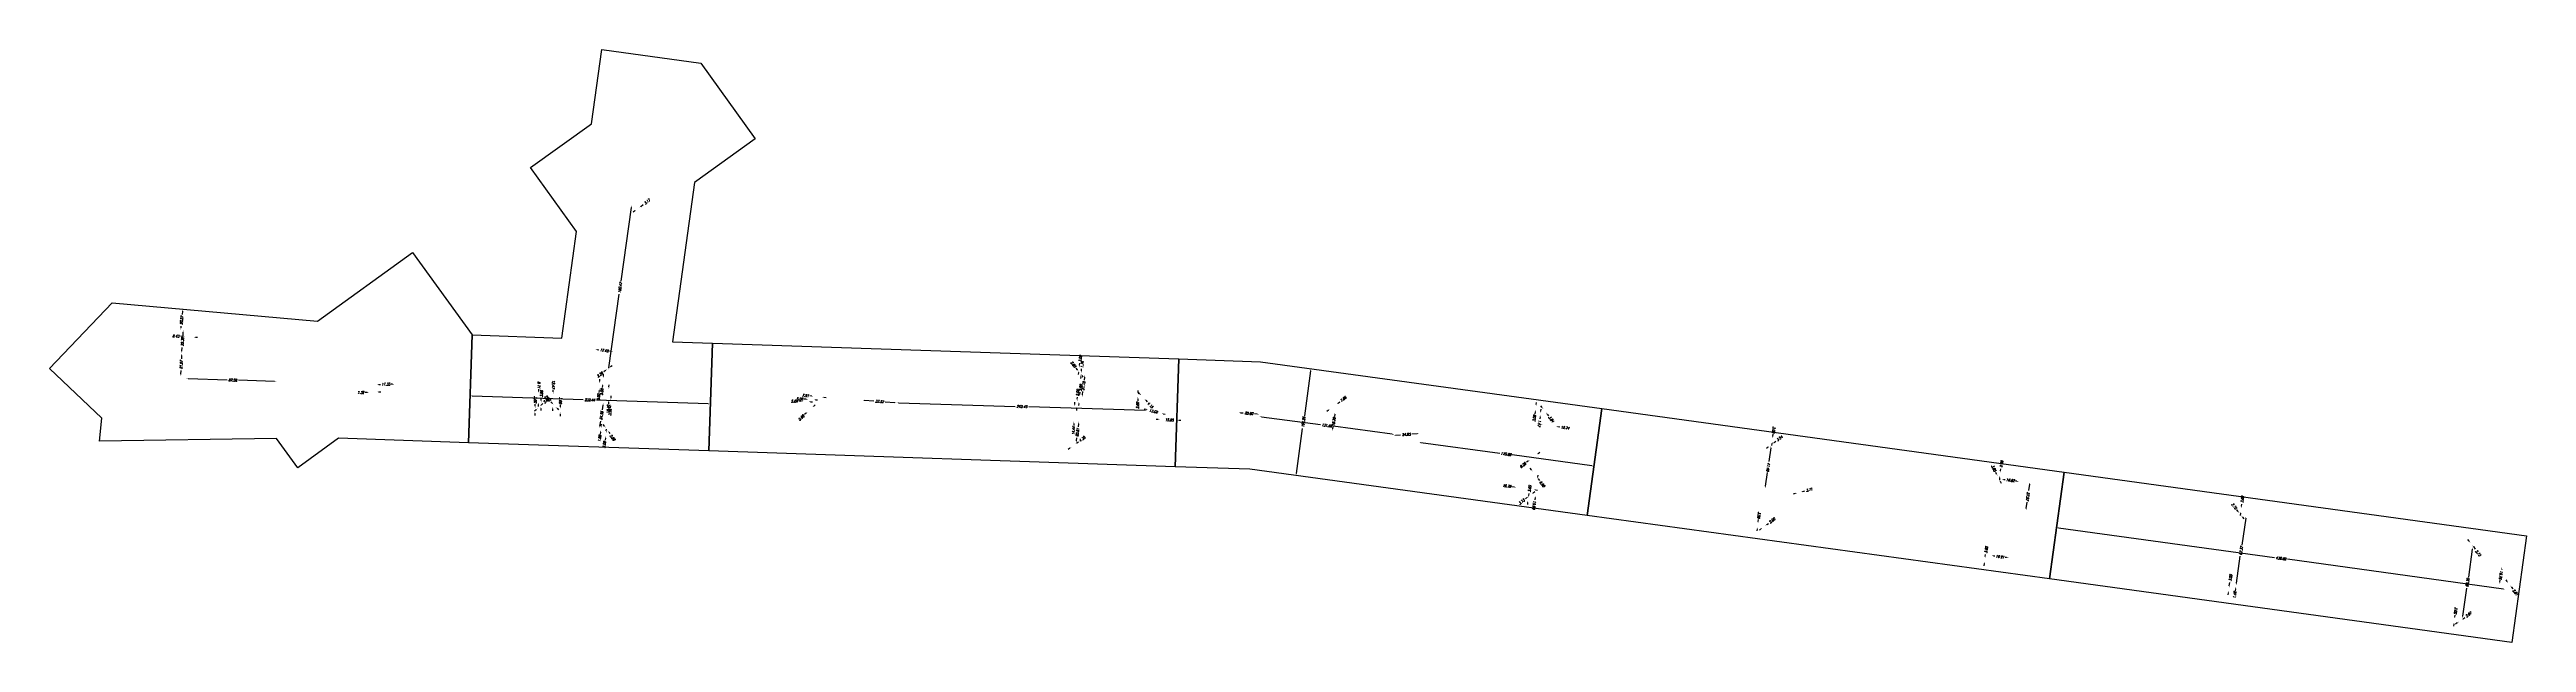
# Model space of a CAD drawing. Header units: feet. Extents: x 2209 to 2699904, y 6315 to 264949.
# Drawn here: x 2697510 to 2699904, y 264375 to 264949 of the extents above.
import ezdxf

# ---------------------------------------------------------------- set-up
doc = ezdxf.new("R2010")
doc.units = ezdxf.units.FT
doc.header["$MEASUREMENT"] = 0
doc.layers.add('WM-DESIGN-LF-CALCS', color=6, linetype='Continuous', plot=False)
doc.styles.add('Standard_0.9_Slanted', font='romans.shx', dxfattribs={"width": 0.9, "oblique": 15})
doc.dimstyles.new('DIM_0.12', dxfattribs={"dimtxt": 0.12, "dimasz": 0.1, "dimexe": 0.02, "dimexo": 0.02, "dimgap": 0.05, "dimtad": 0, "dimdec": 0, "dimlfac": 12, "dimzin": 1, "dimdsep": 46, "dimlunit": 4, "dimtxsty": 'Standard_0.9_Slanted', "dimcen": 0.03, "dimse1": 1, "dimse2": 1, "dimaunit": 1, "dimadec": 3, "dimazin": 0, "dimtfac": 1, "dimtdec": 0, "dimtofl": 0, "dimtmove": 0, "dimatfit": 0, "dimfxl": 1, "dimtolj": 1, "dimtzin": 0, "dimlwd": -1, "dimarcsym": 0})

# ---------------------------------------------------------------- blocks, each defined once
blk = doc.blocks.new('*D195')
at = {"layer": 'Defpoints', "color": 0, "transparency": 16777216}
for p in [(2699450.4, 264490.7, 125.2), (2699884.4, 264430.8, 115.7), (2699883.8, 264426.7)]:
    blk.add_point(p, dxfattribs=at)
at = {"layer": 'WM-DESIGN-LF-CALCS', "color": 0, "transparency": 16777216}
for p, q in [((2699451.8, 264486.3), (2699660.5, 264457.5)), ((2699881.8, 264427), (2699673.2, 264455.8))]:
    blk.add_line(p, q, dxfattribs=at)
for points in [[(2699451.9, 264486.6), (2699451.8, 264486), (2699449.8, 264486.6)], [(2699881.9, 264427.3), (2699881.8, 264426.6), (2699883.8, 264426.7)]]:
    blk.add_solid(points, dxfattribs=at)
at = {"layer": 'WM-DESIGN-LF-CALCS', "color": 0, "transparency": 16777216, "insert": (2699666.8, 264456.6), "char_height": 2.4, "attachment_point": 5, "rotation": 352.143, "style": 'Standard_0.9_Slanted'}
blk.add_mtext('\\A1;438.09', dxfattribs=at)
blk = doc.blocks.new('*D197')
at = {"layer": 'Defpoints', "color": 0, "transparency": 16777216}
for p in [(2699884.4, 264430.8), (2699886.1, 264428.6, -115.7), (2699886.8, 264432.7)]:
    blk.add_point(p, dxfattribs=at)
at = {"layer": 'WM-DESIGN-LF-CALCS', "color": 0, "transparency": 16777216}
for p, q in [((2699885.6, 264434.3), (2699884.4, 264435.9)), ((2699889.7, 264428.8), (2699890.9, 264427.2))]:
    blk.add_line(p, q, dxfattribs=at)
for points in [[(2699885.8, 264434.5), (2699885.3, 264434.1), (2699886.8, 264432.7)], [(2699890, 264429), (2699889.4, 264428.6), (2699888.5, 264430.4)]]:
    blk.add_solid(points, dxfattribs=at)
at = {"layer": 'WM-DESIGN-LF-CALCS', "color": 0, "transparency": 16777216, "insert": (2699893.5, 264423.8), "char_height": 2.4, "attachment_point": 5, "rotation": 307.1484, "style": 'Standard_0.9_Slanted'}
blk.add_mtext('\\A1;2.81', dxfattribs=at)
blk = doc.blocks.new('*D198')
at = {"layer": 'Defpoints', "color": 0, "transparency": 16777216}
for p in [(2699834.6, 264397.9), (2699836.8, 264394.6), (2699837.2, 264397.6)]:
    blk.add_point(p, dxfattribs=at)
at = {"layer": 'WM-DESIGN-LF-CALCS', "color": 0, "transparency": 16777216}
for p, q in [((2699834, 264393), (2699833.7, 264391)), ((2699834.9, 264399.9), (2699835.2, 264401.9))]:
    blk.add_line(p, q, dxfattribs=at)
for points in [[(2699834.3, 264392.9), (2699833.6, 264393), (2699834.2, 264394.9)], [(2699835.2, 264399.9), (2699834.6, 264399.9), (2699834.6, 264397.9)]]:
    blk.add_solid(points, dxfattribs=at)
at = {"layer": 'WM-DESIGN-LF-CALCS', "color": 0, "transparency": 16777216, "insert": (2699835.8, 264406.3), "char_height": 2.4, "attachment_point": 5, "rotation": 262.2202, "style": 'Standard_0.9_Slanted'}
blk.add_mtext('\\A1;3.00', dxfattribs=at)
blk = doc.blocks.new('*D199')
at = {"layer": 'Defpoints', "color": 0, "transparency": 16777216}
for p in [(2699837.2, 264397.6), (2699839.6, 264399.3), (2699841.3, 264397.1, 0)]:
    blk.add_point(p, dxfattribs=at)
at = {"layer": 'WM-DESIGN-LF-CALCS', "color": 0, "transparency": 16777216}
for p, q in [((2699837.3, 264394.2, 0), (2699835.7, 264392.9, 0)), ((2699842.9, 264398.3, 0), (2699844.5, 264399.5, 0))]:
    blk.add_line(p, q, dxfattribs=at)
for points in [[(2699837.1, 264394.4, 0), (2699837.5, 264393.9, 0), (2699838.9, 264395.4, 0)], [(2699842.7, 264398.6, 0), (2699843.1, 264398.1, 0), (2699841.3, 264397.1, 0)]]:
    blk.add_solid(points, dxfattribs=at)
at = {"layer": 'WM-DESIGN-LF-CALCS', "color": 0, "transparency": 16777216, "insert": (2699848.1, 264402.3, 0), "char_height": 2.4, "attachment_point": 5, "rotation": 36.8919, "style": 'Standard_0.9_Slanted'}
blk.add_mtext('\\A1;2.97', dxfattribs=at)
blk = doc.blocks.new('*D200')
at = {"layer": 'Defpoints', "color": 0, "transparency": 16777216}
for p in [(2699849.4, 264467.9), (2699852.1, 264467.6), (2699839.6, 264399.3, 0)]:
    blk.add_point(p, dxfattribs=at)
at = {"layer": 'WM-DESIGN-LF-CALCS', "color": 0, "transparency": 16777216}
for p, q in [((2699851.8, 264465.6), (2699848, 264438.6)), ((2699842.6, 264400.9), (2699846.5, 264427.9))]:
    blk.add_line(p, q, dxfattribs=at)
for points in [[(2699851.5, 264465.6), (2699852.1, 264465.5), (2699852.1, 264467.6)], [(2699842.3, 264401), (2699842.9, 264400.9), (2699842.3, 264399)]]:
    blk.add_solid(points, dxfattribs=at)
at = {"layer": 'WM-DESIGN-LF-CALCS', "color": 0, "transparency": 16777216, "insert": (2699847.2, 264433.3), "char_height": 2.4, "attachment_point": 5, "rotation": 81.9024, "style": 'Standard_0.9_Slanted'}
blk.add_mtext('\\A1;69.30', dxfattribs=at)
blk = doc.blocks.new('*D201')
at = {"layer": 'Defpoints', "color": 0, "transparency": 16777216}
for p in [(2699847.7, 264470.1, -115.7), (2699849.4, 264467.9), (2699849.9, 264471.8)]:
    blk.add_point(p, dxfattribs=at)
at = {"layer": 'WM-DESIGN-LF-CALCS', "color": 0, "transparency": 16777216}
for p, q in [((2699848.7, 264473.4), (2699847.5, 264475)), ((2699852.8, 264468), (2699854.7, 264465.5))]:
    blk.add_line(p, q, dxfattribs=at)
for points in [[(2699849, 264473.6), (2699848.5, 264473.2), (2699849.9, 264471.8)], [(2699853, 264468.2), (2699852.5, 264467.8), (2699851.6, 264469.6)]]:
    blk.add_solid(points, dxfattribs=at)
at = {"layer": 'WM-DESIGN-LF-CALCS', "color": 0, "transparency": 16777216, "insert": (2699857.4, 264461.8), "char_height": 2.4, "attachment_point": 5, "rotation": 306.8919, "style": 'Standard_0.9_Slanted'}
blk.add_mtext('\\A1;2.73', dxfattribs=at)
blk = doc.blocks.new('*D203')
at = {"layer": 'Defpoints', "color": 0, "transparency": 16777216}
for p in [(2699878.2, 264431.7), (2699880.9, 264431.3), (2699883.2, 264447.9)]:
    blk.add_point(p, dxfattribs=at)
at = {"layer": 'WM-DESIGN-LF-CALCS', "color": 0, "transparency": 16777216}
for p, q in [((2699878.4, 264433.7), (2699878.7, 264435.5)), ((2699880.2, 264446.3), (2699880.1, 264445.7))]:
    blk.add_line(p, q, dxfattribs=at)
for points in [[(2699878.8, 264433.6), (2699878.1, 264433.7), (2699878.2, 264431.7)], [(2699880.5, 264446.3), (2699879.8, 264446.4), (2699880.4, 264448.3)]]:
    blk.add_solid(points, dxfattribs=at)
at = {"layer": 'WM-DESIGN-LF-CALCS', "color": 0, "transparency": 16777216, "insert": (2699879.4, 264440.6), "char_height": 2.4, "attachment_point": 5, "rotation": 262.2035, "style": 'Standard_0.9_Slanted'}
blk.add_mtext('\\A1;16.76', dxfattribs=at)
blk = doc.blocks.new('*D204')
at = {"layer": 'Defpoints', "color": 0, "transparency": 16777216}
for p in [(2699620.7, 264429.7, -115.7), (2699620.9, 264431.1, -115.7), (2699623.3, 264429.3)]:
    blk.add_point(p, dxfattribs=at)
at = {"layer": 'WM-DESIGN-LF-CALCS', "color": 0, "transparency": 16777216}
for p, q in [((2699623.8, 264432.7), (2699624.1, 264434.7)), ((2699623, 264427.3), (2699622.7, 264425.3))]:
    blk.add_line(p, q, dxfattribs=at)
for points in [[(2699622.7, 264427.4), (2699623.3, 264427.3), (2699623.3, 264429.3)], [(2699623.5, 264432.8), (2699624.1, 264432.7), (2699623.5, 264430.7)]]:
    blk.add_solid(points, dxfattribs=at)
at = {"layer": 'WM-DESIGN-LF-CALCS', "color": 0, "transparency": 16777216, "insert": (2699622.1, 264421.3), "char_height": 2.4, "attachment_point": 5, "rotation": 81.823, "style": 'Standard_0.9_Slanted'}
blk.add_mtext('\\A1;1.48', dxfattribs=at)
blk = doc.blocks.new('*D206')
at = {"layer": 'Defpoints', "color": 0, "transparency": 16777216}
for p in [(2699616.2, 264425.3), (2699618.1, 264425), (2699618.5, 264428, -115.7)]:
    blk.add_point(p, dxfattribs=at)
at = {"layer": 'WM-DESIGN-LF-CALCS', "color": 0, "transparency": 16777216}
for p, q in [((2699616.9, 264430.2), (2699617.4, 264433.4)), ((2699615.9, 264423.3), (2699615.6, 264421.3))]:
    blk.add_line(p, q, dxfattribs=at)
for points in [[(2699616.6, 264430.3), (2699617.3, 264430.2), (2699616.6, 264428.3)], [(2699615.6, 264423.4), (2699616.2, 264423.3), (2699616.2, 264425.3)]]:
    blk.add_solid(points, dxfattribs=at)
at = {"layer": 'WM-DESIGN-LF-CALCS', "color": 0, "transparency": 16777216, "insert": (2699618, 264437.8), "char_height": 2.4, "attachment_point": 5, "rotation": 81.6592, "style": 'Standard_0.9_Slanted'}
blk.add_mtext('\\A1;3.00', dxfattribs=at)
blk = doc.blocks.new('*D207')
at = {"layer": 'Defpoints', "color": 0, "transparency": 16777216}
for p in [(2699630.5, 264497.8, -115.7), (2699633.1, 264497.4), (2699620.9, 264431.1, -115.7)]:
    blk.add_point(p, dxfattribs=at)
at = {"layer": 'WM-DESIGN-LF-CALCS', "color": 0, "transparency": 16777216}
for p, q in [((2699632.8, 264495.5), (2699629, 264469.5)), ((2699623.8, 264432.7), (2699627.5, 264458.7))]:
    blk.add_line(p, q, dxfattribs=at)
for points in [[(2699632.4, 264495.5), (2699633.1, 264495.4), (2699633.1, 264497.4)], [(2699623.4, 264432.8), (2699624.1, 264432.7), (2699623.5, 264430.8)]]:
    blk.add_solid(points, dxfattribs=at)
at = {"layer": 'WM-DESIGN-LF-CALCS', "color": 0, "transparency": 16777216, "insert": (2699628.3, 264464.1), "char_height": 2.4, "attachment_point": 5, "rotation": 81.823, "style": 'Standard_0.9_Slanted'}
blk.add_mtext('\\A1;67.37', dxfattribs=at)
blk = doc.blocks.new('*D209')
at = {"layer": 'Defpoints', "color": 0, "transparency": 16777216}
for p in [(2699626.7, 264500.3), (2699629.2, 264502.1), (2699630.8, 264499.9)]:
    blk.add_point(p, dxfattribs=at)
at = {"layer": 'WM-DESIGN-LF-CALCS', "color": 0, "transparency": 16777216}
for p, q in [((2699625.5, 264501.9), (2699624.3, 264503.5)), ((2699629.6, 264496.5), (2699630.8, 264494.9))]:
    blk.add_line(p, q, dxfattribs=at)
for points in [[(2699625.8, 264502.1), (2699625.3, 264501.7), (2699626.7, 264500.3)], [(2699629.9, 264496.7), (2699629.3, 264496.3), (2699628.4, 264498.1)]]:
    blk.add_solid(points, dxfattribs=at)
at = {"layer": 'WM-DESIGN-LF-CALCS', "color": 0, "transparency": 16777216, "insert": (2699621.6, 264507.1), "char_height": 2.4, "attachment_point": 5, "rotation": 306.8919, "style": 'Standard_0.9_Slanted'}
blk.add_mtext('\\A1;2.75', dxfattribs=at)
blk = doc.blocks.new('*D210')
at = {"layer": 'Defpoints', "color": 0, "transparency": 16777216}
for p in [(2699628.3, 264505.2), (2699629.2, 264502.1), (2699629.6, 264505.1)]:
    blk.add_point(p, dxfattribs=at)
at = {"layer": 'WM-DESIGN-LF-CALCS', "color": 0, "transparency": 16777216}
for p, q in [((2699627.6, 264500.3), (2699627.4, 264498.3)), ((2699628.6, 264507.2), (2699628.9, 264509.2))]:
    blk.add_line(p, q, dxfattribs=at)
for points in [[(2699627.3, 264500.3), (2699628, 264500.2), (2699627.9, 264502.3)], [(2699628.2, 264507.3), (2699628.9, 264507.2), (2699628.3, 264505.2)]]:
    blk.add_solid(points, dxfattribs=at)
at = {"layer": 'WM-DESIGN-LF-CALCS', "color": 0, "transparency": 16777216, "insert": (2699629.5, 264513.6), "char_height": 2.4, "attachment_point": 5, "rotation": 82.1499, "style": 'Standard_0.9_Slanted'}
blk.add_mtext('\\A1;3.00', dxfattribs=at)
blk = doc.blocks.new('*D212')
at = {"layer": 'Defpoints', "color": 0, "transparency": 16777216}
for p in [(2699387.1, 264461.3), (2699403.6, 264457.2), (2699403.8, 264459)]:
    blk.add_point(p, dxfattribs=at)
at = {"layer": 'WM-DESIGN-LF-CALCS', "color": 0, "transparency": 16777216}
for p, q in [((2699388.8, 264459.2), (2699390.3, 264459)), ((2699401.6, 264457.4), (2699400.1, 264457.6))]:
    blk.add_line(p, q, dxfattribs=at)
for points in [[(2699388.8, 264459.5), (2699388.8, 264458.8), (2699386.8, 264459.4)], [(2699401.6, 264457.8), (2699401.5, 264457.1), (2699403.6, 264457.2)]]:
    blk.add_solid(points, dxfattribs=at)
at = {"layer": 'WM-DESIGN-LF-CALCS', "color": 0, "transparency": 16777216, "insert": (2699395.2, 264458.3), "char_height": 2.4, "attachment_point": 5, "rotation": 352.2934, "style": 'Standard_0.9_Slanted'}
blk.add_mtext('\\A1;16.91', dxfattribs=at)
blk = doc.blocks.new('*D213')
at = {"layer": 'Defpoints', "color": 0, "transparency": 16777216}
for p in [(2699380.7, 264456.6), (2699383.8, 264453.1), (2699384.2, 264456)]:
    blk.add_point(p, dxfattribs=at)
at = {"layer": 'WM-DESIGN-LF-CALCS', "color": 0, "transparency": 16777216}
for p, q in [((2699381, 264458.5), (2699381.2, 264460.5)), ((2699379.9, 264451.6), (2699379.6, 264449.6))]:
    blk.add_line(p, q, dxfattribs=at)
for points in [[(2699379.6, 264451.7), (2699380.3, 264451.6), (2699380.2, 264453.6)], [(2699380.6, 264458.6), (2699381.3, 264458.5), (2699380.7, 264456.6)]]:
    blk.add_solid(points, dxfattribs=at)
at = {"layer": 'WM-DESIGN-LF-CALCS', "color": 0, "transparency": 16777216, "insert": (2699381.9, 264464.9), "char_height": 2.4, "attachment_point": 5, "rotation": 81.625, "style": 'Standard_0.9_Slanted'}
blk.add_mtext('\\A1;3.00', dxfattribs=at)
blk = doc.blocks.new('*D217')
at = {"layer": 'Defpoints', "color": 0, "transparency": 16777216}
for p in [(2699396.9, 264534.2), (2699424, 264530.5), (2699393.2, 264506.4)]:
    blk.add_point(p, dxfattribs=at)
at = {"layer": 'WM-DESIGN-LF-CALCS', "color": 0, "transparency": 16777216}
for p, q in [((2699423.7, 264528.5), (2699422.9, 264522.2)), ((2699420.5, 264504.8), (2699421.4, 264511))]:
    blk.add_line(p, q, dxfattribs=at)
for points in [[(2699424.1, 264528.5), (2699423.4, 264528.6), (2699424, 264530.5)], [(2699420.9, 264504.7), (2699420.2, 264504.8), (2699420.3, 264502.8)]]:
    blk.add_solid(points, dxfattribs=at)
at = {"layer": 'WM-DESIGN-LF-CALCS', "color": 0, "transparency": 16777216, "insert": (2699422.1, 264516.6), "char_height": 2.4, "attachment_point": 5, "rotation": 262.2908, "style": 'Standard_0.9_Slanted'}
blk.add_mtext('\\A1;27.97', dxfattribs=at)
blk = doc.blocks.new('*D218')
at = {"layer": 'Defpoints', "color": 0, "transparency": 16777216}
for p in [(2699392.9, 264536.3), (2699395.3, 264537.4), (2699396.9, 264534.2)]:
    blk.add_point(p, dxfattribs=at)
at = {"layer": 'WM-DESIGN-LF-CALCS', "color": 0, "transparency": 16777216}
for p, q in [((2699392, 264538.1), (2699391.1, 264539.8)), ((2699395.4, 264531.2), (2699396.2, 264529.4))]:
    blk.add_line(p, q, dxfattribs=at)
for points in [[(2699392.3, 264538.2), (2699391.7, 264537.9), (2699392.9, 264536.3)], [(2699395.7, 264531.3), (2699395.1, 264531), (2699394.5, 264533)]]:
    blk.add_solid(points, dxfattribs=at)
at = {"layer": 'WM-DESIGN-LF-CALCS', "color": 0, "transparency": 16777216, "insert": (2699389.2, 264543.8), "char_height": 2.4, "attachment_point": 5, "rotation": 295.9997, "style": 'Standard_0.9_Slanted'}
blk.add_mtext('\\A1;3.65', dxfattribs=at)
blk = doc.blocks.new('*D219')
at = {"layer": 'Defpoints', "color": 0, "transparency": 16777216}
for p in [(2699395.2, 264536.5), (2699395.6, 264539.4), (2699395.6, 264539.4)]:
    blk.add_point(p, dxfattribs=at)
at = {"layer": 'WM-DESIGN-LF-CALCS', "color": 0, "transparency": 16777216}
for p, q in [((2699394.9, 264534.5), (2699394.6, 264532.5)), ((2699395.8, 264541.4), (2699396.1, 264543.4))]:
    blk.add_line(p, q, dxfattribs=at)
for points in [[(2699394.5, 264534.5), (2699395.2, 264534.5), (2699395.1, 264536.5)], [(2699395.5, 264541.5), (2699396.2, 264541.4), (2699395.6, 264539.4)]]:
    blk.add_solid(points, dxfattribs=at)
at = {"layer": 'WM-DESIGN-LF-CALCS', "color": 0, "transparency": 16777216, "insert": (2699396.7, 264547.9), "char_height": 2.4, "attachment_point": 5, "rotation": 81.9571, "style": 'Standard_0.9_Slanted'}
blk.add_mtext('\\A1;2.98', dxfattribs=at)
blk = doc.blocks.new('*D220')
at = {"layer": 'Defpoints', "color": 0, "transparency": 16777216}
for p in [(2699396.5, 264530.7), (2699396.8, 264533.4), (2699413.1, 264528.4)]:
    blk.add_point(p, dxfattribs=at)
at = {"layer": 'WM-DESIGN-LF-CALCS', "color": 0, "transparency": 16777216}
for p, q in [((2699398.8, 264533.1), (2699400.1, 264532.9)), ((2699411.5, 264531.3), (2699410.2, 264531.5))]:
    blk.add_line(p, q, dxfattribs=at)
for points in [[(2699398.9, 264533.4), (2699398.8, 264532.8), (2699396.8, 264533.4)], [(2699411.6, 264531.7), (2699411.5, 264531), (2699413.5, 264531)]]:
    blk.add_solid(points, dxfattribs=at)
at = {"layer": 'WM-DESIGN-LF-CALCS', "color": 0, "transparency": 16777216, "insert": (2699405.2, 264532.2), "char_height": 2.4, "attachment_point": 5, "rotation": 352.0927, "style": 'Standard_0.9_Slanted'}
blk.add_mtext('\\A1;16.82', dxfattribs=at)
blk = doc.blocks.new('*D221')
at = {"layer": 'Defpoints', "color": 0, "transparency": 16777216}
for p in [(2699161.2, 264490.3), (2699162.7, 264487), (2699163.1, 264490)]:
    blk.add_point(p, dxfattribs=at)
at = {"layer": 'WM-DESIGN-LF-CALCS', "color": 0, "transparency": 16777216}
for p, q in [((2699160.5, 264485.3), (2699160.2, 264483.3)), ((2699161.5, 264492.2), (2699161.7, 264494.2))]:
    blk.add_line(p, q, dxfattribs=at)
for points in [[(2699160.8, 264485.3), (2699160.2, 264485.3), (2699160.8, 264487.3)], [(2699161.8, 264492.2), (2699161.1, 264492.3), (2699161.2, 264490.3)]]:
    blk.add_solid(points, dxfattribs=at)
at = {"layer": 'WM-DESIGN-LF-CALCS', "color": 0, "transparency": 16777216, "insert": (2699162.3, 264498.6), "char_height": 2.4, "attachment_point": 5, "rotation": 262.2202, "style": 'Standard_0.9_Slanted'}
blk.add_mtext('\\A1;3.00', dxfattribs=at)
blk = doc.blocks.new('*D222')
at = {"layer": 'Defpoints', "color": 0, "transparency": 16777216}
for p in [(2699163.1, 264490), (2699165.4, 264491.7), (2699168.1, 264488.1)]:
    blk.add_point(p, dxfattribs=at)
at = {"layer": 'WM-DESIGN-LF-CALCS', "color": 0, "transparency": 16777216}
for p, q in [((2699164.2, 264485.2), (2699162.6, 264484)), ((2699169.7, 264489.3), (2699171.3, 264490.5))]:
    blk.add_line(p, q, dxfattribs=at)
for points in [[(2699164, 264485.4), (2699164.4, 264484.9), (2699165.8, 264486.4)], [(2699169.5, 264489.6), (2699169.9, 264489), (2699168.1, 264488.1)]]:
    blk.add_solid(points, dxfattribs=at)
at = {"layer": 'WM-DESIGN-LF-CALCS', "color": 0, "transparency": 16777216, "insert": (2699174.9, 264493.2), "char_height": 2.4, "attachment_point": 5, "rotation": 36.8919, "style": 'Standard_0.9_Slanted'}
blk.add_mtext('\\A1;2.90', dxfattribs=at)
blk = doc.blocks.new('*D226')
at = {"layer": 'Defpoints', "color": 0, "transparency": 16777216}
for p in [(2699170.6, 264565.9, -115.7), (2699173.9, 264565.5), (2699165.2, 264524.9, -115.7)]:
    blk.add_point(p, dxfattribs=at)
at = {"layer": 'WM-DESIGN-LF-CALCS', "color": 0, "transparency": 16777216}
for p, q in [((2699173.6, 264563.5), (2699171.9, 264550.4)), ((2699168.7, 264526.4), (2699170.5, 264539.6))]:
    blk.add_line(p, q, dxfattribs=at)
for points in [[(2699173.9, 264563.5), (2699173.3, 264563.6), (2699173.9, 264565.5)], [(2699169.1, 264526.4), (2699168.4, 264526.5), (2699168.5, 264524.5)]]:
    blk.add_solid(points, dxfattribs=at)
at = {"layer": 'WM-DESIGN-LF-CALCS', "color": 0, "transparency": 16777216, "insert": (2699171.2, 264545), "char_height": 2.4, "attachment_point": 5, "rotation": 262.511, "style": 'Standard_0.9_Slanted'}
blk.add_mtext('\\A1;41.40', dxfattribs=at)
blk = doc.blocks.new('*D228')
at = {"layer": 'Defpoints', "color": 0, "transparency": 16777216}
for p in [(2699170.8, 264567.8), (2699173.6, 264569.9), (2699175.4, 264567.6)]:
    blk.add_point(p, dxfattribs=at)
at = {"layer": 'WM-DESIGN-LF-CALCS', "color": 0, "transparency": 16777216}
for p, q in [((2699171, 264564.2), (2699169.4, 264563)), ((2699177, 264568.8), (2699178.6, 264570))]:
    blk.add_line(p, q, dxfattribs=at)
for points in [[(2699170.8, 264564.5), (2699171.2, 264564), (2699172.6, 264565.4)], [(2699176.8, 264569.1), (2699177.2, 264568.5), (2699175.4, 264567.6)]]:
    blk.add_solid(points, dxfattribs=at)
at = {"layer": 'WM-DESIGN-LF-CALCS', "color": 0, "transparency": 16777216, "insert": (2699182.1, 264572.7), "char_height": 2.4, "attachment_point": 5, "rotation": 37.511, "style": 'Standard_0.9_Slanted'}
blk.add_mtext('\\A1;3.54', dxfattribs=at)
blk = doc.blocks.new('*D229')
at = {"layer": 'Defpoints', "color": 0, "transparency": 16777216}
for p in [(2699174, 264572.9), (2699175.5, 264572.7), (2699173.6, 264569.9)]:
    blk.add_point(p, dxfattribs=at)
at = {"layer": 'WM-DESIGN-LF-CALCS', "color": 0, "transparency": 16777216}
for p, q in [((2699175.7, 264574.7), (2699176, 264576.7)), ((2699174.8, 264567.8), (2699174.5, 264565.8))]:
    blk.add_line(p, q, dxfattribs=at)
for points in [[(2699176.1, 264574.7), (2699175.4, 264574.7), (2699175.5, 264572.7)], [(2699175.1, 264567.7), (2699174.5, 264567.8), (2699175.1, 264569.7)]]:
    blk.add_solid(points, dxfattribs=at)
at = {"layer": 'WM-DESIGN-LF-CALCS', "color": 0, "transparency": 16777216, "insert": (2699176.6, 264581.1), "char_height": 2.4, "attachment_point": 5, "rotation": 262.511, "style": 'Standard_0.9_Slanted'}
blk.add_mtext('\\A1;3.00', dxfattribs=at)
blk = doc.blocks.new('*D231')
at = {"layer": 'Defpoints', "color": 0, "transparency": 16777216}
for p in [(2699198.1, 264524), (2699201.7, 264525), (2699202.8, 264520.9)]:
    blk.add_point(p, dxfattribs=at)
at = {"layer": 'WM-DESIGN-LF-CALCS', "color": 0, "transparency": 16777216}
for p, q in [((2699197.3, 264519.4), (2699195.3, 264518.9)), ((2699204.7, 264521.4), (2699206.7, 264521.9))]:
    blk.add_line(p, q, dxfattribs=at)
for points in [[(2699197.2, 264519.7), (2699197.4, 264519.1), (2699199.2, 264519.9)], [(2699204.6, 264521.7), (2699204.8, 264521), (2699202.8, 264520.9)]]:
    blk.add_solid(points, dxfattribs=at)
at = {"layer": 'WM-DESIGN-LF-CALCS', "color": 0, "transparency": 16777216, "insert": (2699210.8, 264523), "char_height": 2.4, "attachment_point": 5, "rotation": 14.8484, "style": 'Standard_0.9_Slanted'}
blk.add_mtext('\\A1;3.71', dxfattribs=at)
blk = doc.blocks.new('*D233')
at = {"layer": 'Defpoints', "color": 0, "transparency": 16777216}
for p in [(2698833.9, 264573.7), (2699003.3, 264550.5, 125.2), (2699002.6, 264545.9)]:
    blk.add_point(p, dxfattribs=at)
at = {"layer": 'WM-DESIGN-LF-CALCS', "color": 0, "transparency": 16777216}
for p, q in [((2698835.3, 264568.8), (2698911.6, 264558.3)), ((2699000.6, 264546.2), (2698923.8, 264556.7))]:
    blk.add_line(p, q, dxfattribs=at)
for points in [[(2698835.3, 264569.1), (2698835.3, 264568.4), (2698833.3, 264569)], [(2699000.7, 264546.5), (2699000.6, 264545.8), (2699002.6, 264545.9)]]:
    blk.add_solid(points, dxfattribs=at)
at = {"layer": 'WM-DESIGN-LF-CALCS', "color": 0, "transparency": 16777216, "insert": (2698917.7, 264557.5), "char_height": 2.4, "attachment_point": 5, "rotation": 352.2166, "style": 'Standard_0.9_Slanted'}
blk.add_mtext('\\A1;170.88', dxfattribs=at)
blk = doc.blocks.new('*D234')
at = {"layer": 'Defpoints', "color": 0, "transparency": 16777216}
for p in [(2698808.9, 264575.7), (2698809.2, 264572), (2698833.9, 264573.7)]:
    blk.add_point(p, dxfattribs=at)
at = {"layer": 'WM-DESIGN-LF-CALCS', "color": 0, "transparency": 16777216}
for p, q in [((2698810.9, 264575.8), (2698815.8, 264576.1)), ((2698831.7, 264577.2), (2698826.8, 264576.9))]:
    blk.add_line(p, q, dxfattribs=at)
for points in [[(2698810.9, 264576.1), (2698810.9, 264575.5), (2698808.9, 264575.7)], [(2698831.7, 264577.6), (2698831.7, 264576.9), (2698833.7, 264577.4)]]:
    blk.add_solid(points, dxfattribs=at)
at = {"layer": 'WM-DESIGN-LF-CALCS', "color": 0, "transparency": 16777216, "insert": (2698821.3, 264576.5), "char_height": 2.4, "attachment_point": 5, "rotation": 3.938, "style": 'Standard_0.9_Slanted'}
blk.add_mtext('\\A1;24.85', dxfattribs=at)
blk = doc.blocks.new('*D235')
at = {"layer": 'Defpoints', "color": 0, "transparency": 16777216}
for p in [(2698678.6, 264589.5), (2698679.2, 264594), (2698809.2, 264572)]:
    blk.add_point(p, dxfattribs=at)
at = {"layer": 'WM-DESIGN-LF-CALCS', "color": 0, "transparency": 16777216}
for p, q in [((2698681.2, 264593.7), (2698738.4, 264586.1)), ((2698807.8, 264576.7), (2698750.6, 264584.4))]:
    blk.add_line(p, q, dxfattribs=at)
for points in [[(2698681.3, 264594.1), (2698681.2, 264593.4), (2698679.2, 264594)], [(2698807.8, 264577.1), (2698807.7, 264576.4), (2698809.8, 264576.5)]]:
    blk.add_solid(points, dxfattribs=at)
at = {"layer": 'WM-DESIGN-LF-CALCS', "color": 0, "transparency": 16777216, "insert": (2698744.5, 264585.2), "char_height": 2.4, "attachment_point": 5, "rotation": 352.3502, "style": 'Standard_0.9_Slanted'}
blk.add_mtext('\\A1;131.68', dxfattribs=at)
blk = doc.blocks.new('*D236')
at = {"layer": 'Defpoints', "color": 0, "transparency": 16777216}
for p in [(2698749.8, 264598.3), (2698752.4, 264597.9), (2698747.3, 264580.3)]:
    blk.add_point(p, dxfattribs=at)
at = {"layer": 'WM-DESIGN-LF-CALCS', "color": 0, "transparency": 16777216}
for p, q in [((2698752.1, 264596), (2698751.9, 264594)), ((2698750.2, 264581.9), (2698750.5, 264583.9))]:
    blk.add_line(p, q, dxfattribs=at)
for points in [[(2698751.8, 264596), (2698752.5, 264595.9), (2698752.4, 264597.9)], [(2698749.9, 264581.9), (2698750.5, 264581.9), (2698749.9, 264579.9)]]:
    blk.add_solid(points, dxfattribs=at)
at = {"layer": 'WM-DESIGN-LF-CALCS', "color": 0, "transparency": 16777216, "insert": (2698751.2, 264588.9), "char_height": 2.4, "attachment_point": 5, "rotation": 82.1421, "style": 'Standard_0.9_Slanted'}
blk.add_mtext('\\A1;18.20', dxfattribs=at)
blk = doc.blocks.new('*D237')
at = {"layer": 'Defpoints', "color": 0, "transparency": 16777216}
for p in [(2698946.2, 264600.4), (2698952.2, 264599.6), (2698952.6, 264602.6)]:
    blk.add_point(p, dxfattribs=at)
at = {"layer": 'WM-DESIGN-LF-CALCS', "color": 0, "transparency": 16777216}
for p, q in [((2698945.9, 264598.5), (2698945.7, 264596.5)), ((2698946.9, 264605.4), (2698947.2, 264607.4))]:
    blk.add_line(p, q, dxfattribs=at)
for points in [[(2698945.6, 264598.5), (2698946.3, 264598.4), (2698946.2, 264600.4)], [(2698946.6, 264605.4), (2698947.2, 264605.4), (2698946.6, 264603.4)]]:
    blk.add_solid(points, dxfattribs=at)
at = {"layer": 'WM-DESIGN-LF-CALCS', "color": 0, "transparency": 16777216, "insert": (2698945.1, 264592.1), "char_height": 2.4, "attachment_point": 5, "rotation": 82.1539, "style": 'Standard_0.9_Slanted'}
blk.add_mtext('\\A1;3.00', dxfattribs=at)
blk = doc.blocks.new('*D238')
at = {"layer": 'Defpoints', "color": 0, "transparency": 16777216}
for p in [(2698952.2, 264599.6), (2698954.5, 264596.6), (2698956.2, 264597.9)]:
    blk.add_point(p, dxfattribs=at)
at = {"layer": 'WM-DESIGN-LF-CALCS', "color": 0, "transparency": 16777216}
for p, q in [((2698952.6, 264602.5), (2698951.4, 264604.1)), ((2698957.4, 264596.3), (2698958.7, 264594.7))]:
    blk.add_line(p, q, dxfattribs=at)
for points in [[(2698952.9, 264602.7), (2698952.4, 264602.3), (2698953.9, 264600.9)], [(2698957.7, 264596.5), (2698957.2, 264596.1), (2698956.2, 264597.9)]]:
    blk.add_solid(points, dxfattribs=at)
at = {"layer": 'WM-DESIGN-LF-CALCS', "color": 0, "transparency": 16777216, "insert": (2698961.4, 264591.3), "char_height": 2.4, "attachment_point": 5, "rotation": 307.7265, "style": 'Standard_0.9_Slanted'}
blk.add_mtext('\\A1;3.84', dxfattribs=at)
blk = doc.blocks.new('*D239')
at = {"layer": 'Defpoints', "color": 0, "transparency": 16777216}
for p in [(2698954.5, 264596.6), (2698950.9, 264595.6), (2698954.3, 264595.1)]:
    blk.add_point(p, dxfattribs=at)
at = {"layer": 'WM-DESIGN-LF-CALCS', "color": 0, "transparency": 16777216}
for p, q in [((2698951.4, 264599), (2698951.6, 264601)), ((2698950.7, 264593.6), (2698950.4, 264591.6))]:
    blk.add_line(p, q, dxfattribs=at)
for points in [[(2698951.7, 264599), (2698951, 264599), (2698951.1, 264597)], [(2698951, 264593.5), (2698950.3, 264593.6), (2698950.9, 264595.6)]]:
    blk.add_solid(points, dxfattribs=at)
at = {"layer": 'WM-DESIGN-LF-CALCS', "color": 0, "transparency": 16777216, "insert": (2698949.9, 264587.4), "char_height": 2.4, "attachment_point": 5, "rotation": 262.7265, "style": 'Standard_0.9_Slanted'}
blk.add_mtext('\\A1;1.47', dxfattribs=at)
blk = doc.blocks.new('*D241')
at = {"layer": 'Defpoints', "color": 0, "transparency": 16777216}
for p in [(2698940.8, 264552), (2698942.7, 264549.5), (2698949.1, 264554.4)]:
    blk.add_point(p, dxfattribs=at)
at = {"layer": 'WM-DESIGN-LF-CALCS', "color": 0, "transparency": 16777216}
for p, q in [((2698939.2, 264550.8), (2698937.6, 264549.6)), ((2698948.7, 264558.2), (2698950.3, 264559.4))]:
    blk.add_line(p, q, dxfattribs=at)
for points in [[(2698939, 264551.1), (2698939.4, 264550.5), (2698940.8, 264552)], [(2698948.5, 264558.5), (2698948.9, 264557.9), (2698947.2, 264557)]]:
    blk.add_solid(points, dxfattribs=at)
at = {"layer": 'WM-DESIGN-LF-CALCS', "color": 0, "transparency": 16777216, "insert": (2698934.1, 264546.8), "char_height": 2.4, "attachment_point": 5, "rotation": 37.7265, "style": 'Standard_0.9_Slanted'}
blk.add_mtext('\\A1;8.08', dxfattribs=at)
blk = doc.blocks.new('*D243')
at = {"layer": 'Defpoints', "color": 0, "transparency": 16777216}
for p in [(2698941.3, 264539), (2698945.5, 264533.6), (2698947.7, 264535.2)]:
    blk.add_point(p, dxfattribs=at)
at = {"layer": 'WM-DESIGN-LF-CALCS', "color": 0, "transparency": 16777216}
for p, q in [((2698942.3, 264542.3), (2698941.1, 264543.9)), ((2698948.9, 264533.6), (2698950.1, 264532))]:
    blk.add_line(p, q, dxfattribs=at)
for points in [[(2698942.5, 264542.5), (2698942, 264542.1), (2698943.5, 264540.7)], [(2698949.1, 264533.8), (2698948.6, 264533.4), (2698947.7, 264535.2)]]:
    blk.add_solid(points, dxfattribs=at)
at = {"layer": 'WM-DESIGN-LF-CALCS', "color": 0, "transparency": 16777216, "insert": (2698952.7, 264528.6), "char_height": 2.4, "attachment_point": 5, "rotation": 307.2934, "style": 'Standard_0.9_Slanted'}
blk.add_mtext('\\A1;6.90', dxfattribs=at)
blk = doc.blocks.new('*D244')
at = {"layer": 'Defpoints', "color": 0, "transparency": 16777216}
for p in [(2698945.5, 264533.6), (2698943.4, 264517.7), (2698946.1, 264517.3)]:
    blk.add_point(p, dxfattribs=at)
at = {"layer": 'WM-DESIGN-LF-CALCS', "color": 0, "transparency": 16777216}
for p, q in [((2698948.5, 264535.2), (2698948.8, 264537.2)), ((2698945.9, 264515.4), (2698945.6, 264513.4))]:
    blk.add_line(p, q, dxfattribs=at)
for points in [[(2698948.8, 264535.1), (2698948.2, 264535.2), (2698948.2, 264533.2)], [(2698946.2, 264515.3), (2698945.5, 264515.4), (2698946.1, 264517.3)]]:
    blk.add_solid(points, dxfattribs=at)
at = {"layer": 'WM-DESIGN-LF-CALCS', "color": 0, "transparency": 16777216, "insert": (2698944.9, 264508.3), "char_height": 2.4, "attachment_point": 5, "rotation": 262.4629, "style": 'Standard_0.9_Slanted'}
blk.add_mtext('\\A1;15.99', dxfattribs=at)
blk = doc.blocks.new('*D245')
at = {"layer": 'Defpoints', "color": 0, "transparency": 16777216}
for p in [(2698939.5, 264516.6), (2698940.4, 264515.4), (2698943.4, 264517.7)]:
    blk.add_point(p, dxfattribs=at)
at = {"layer": 'WM-DESIGN-LF-CALCS', "color": 0, "transparency": 16777216}
for p, q in [((2698937.9, 264515.4), (2698936.4, 264514.2)), ((2698944.1, 264520.1), (2698945.7, 264521.3))]:
    blk.add_line(p, q, dxfattribs=at)
for points in [[(2698937.7, 264515.7), (2698938.1, 264515.1), (2698939.5, 264516.6)], [(2698943.9, 264520.4), (2698944.3, 264519.8), (2698942.5, 264518.9)]]:
    blk.add_solid(points, dxfattribs=at)
at = {"layer": 'WM-DESIGN-LF-CALCS', "color": 0, "transparency": 16777216, "insert": (2698932.8, 264511.4), "char_height": 2.4, "attachment_point": 5, "rotation": 37.5098, "style": 'Standard_0.9_Slanted'}
blk.add_mtext('\\A1;3.73', dxfattribs=at)
blk = doc.blocks.new('*D246')
at = {"layer": 'Defpoints', "color": 0, "transparency": 16777216}
for p in [(2698939.4, 264515.6), (2698940, 264512.5), (2698940.4, 264515.4)]:
    blk.add_point(p, dxfattribs=at)
at = {"layer": 'WM-DESIGN-LF-CALCS', "color": 0, "transparency": 16777216}
for p, q in [((2698938.6, 264510.6), (2698938.4, 264508.7)), ((2698939.7, 264517.6), (2698940, 264519.5))]:
    blk.add_line(p, q, dxfattribs=at)
for points in [[(2698938.3, 264510.7), (2698939, 264510.6), (2698938.9, 264512.6)], [(2698939.3, 264517.6), (2698940, 264517.5), (2698939.4, 264515.6)]]:
    blk.add_solid(points, dxfattribs=at)
at = {"layer": 'WM-DESIGN-LF-CALCS', "color": 0, "transparency": 16777216, "insert": (2698940.6, 264523.9), "char_height": 2.4, "attachment_point": 5, "rotation": 81.5825, "style": 'Standard_0.9_Slanted'}
blk.add_mtext('\\A1;3.00', dxfattribs=at)
blk = doc.blocks.new('*D247')
at = {"layer": 'Defpoints', "color": 0, "transparency": 16777216}
for p in [(2698927.3, 264524), (2698927.5, 264525.5), (2698943.9, 264521.8)]:
    blk.add_point(p, dxfattribs=at)
at = {"layer": 'WM-DESIGN-LF-CALCS', "color": 0, "transparency": 16777216}
for p, q in [((2698925.5, 264525.7), (2698923.5, 264526)), ((2698946.1, 264522.9), (2698948.1, 264522.7))]:
    blk.add_line(p, q, dxfattribs=at)
for points in [[(2698925.5, 264526.1), (2698925.5, 264525.4), (2698927.5, 264525.5)], [(2698946.1, 264523.3), (2698946.1, 264522.6), (2698944.1, 264523.2)]]:
    blk.add_solid(points, dxfattribs=at)
at = {"layer": 'WM-DESIGN-LF-CALCS', "color": 0, "transparency": 16777216, "insert": (2698918.5, 264526.7), "char_height": 2.4, "attachment_point": 5, "rotation": 352.2593, "style": 'Standard_0.9_Slanted'}
blk.add_mtext('\\A1;16.79', dxfattribs=at)
blk = doc.blocks.new('*D248')
at = {"layer": 'Defpoints', "color": 0, "transparency": 16777216}
for p in [(2698953.8, 264591), (2698965.8, 264584.4), (2698966.4, 264589.3)]:
    blk.add_point(p, dxfattribs=at)
at = {"layer": 'WM-DESIGN-LF-CALCS', "color": 0, "transparency": 16777216}
for p, q in [((2698951.2, 264586.3), (2698949.2, 264586.6)), ((2698967.7, 264584.1), (2698969.7, 264583.8))]:
    blk.add_line(p, q, dxfattribs=at)
for points in [[(2698951.2, 264586.7), (2698951.1, 264586), (2698953.1, 264586.1)], [(2698967.8, 264584.4), (2698967.7, 264583.8), (2698965.8, 264584.4)]]:
    blk.add_solid(points, dxfattribs=at)
at = {"layer": 'WM-DESIGN-LF-CALCS', "color": 0, "transparency": 16777216, "insert": (2698974.8, 264583.1), "char_height": 2.4, "attachment_point": 5, "rotation": 352.2934, "style": 'Standard_0.9_Slanted'}
blk.add_mtext('\\A1;12.74', dxfattribs=at)
blk = doc.blocks.new('*D249')
at = {"layer": 'Defpoints', "color": 0, "transparency": 16777216}
for p in [(2698659.2, 264597.7), (2698658.7, 264591.1), (2698678.6, 264589.5)]:
    blk.add_point(p, dxfattribs=at)
at = {"layer": 'WM-DESIGN-LF-CALCS', "color": 0, "transparency": 16777216}
for p, q in [((2698661.2, 264597.6), (2698663.7, 264597.4)), ((2698677.2, 264596.3), (2698674.7, 264596.5))]:
    blk.add_line(p, q, dxfattribs=at)
for points in [[(2698661.3, 264597.9), (2698661.2, 264597.2), (2698659.2, 264597.7)], [(2698677.2, 264596.6), (2698677.2, 264595.9), (2698679.2, 264596.1)]]:
    blk.add_solid(points, dxfattribs=at)
at = {"layer": 'WM-DESIGN-LF-CALCS', "color": 0, "transparency": 16777216, "insert": (2698669.2, 264596.9), "char_height": 2.4, "attachment_point": 5, "rotation": 355.3502, "style": 'Standard_0.9_Slanted'}
blk.add_mtext('\\A1;20.00', dxfattribs=at)
blk = doc.blocks.new('*D251')
at = {"layer": 'Defpoints', "color": 0, "transparency": 16777216}
for p in [(2698729, 264640.2), (2698729.8, 264640.1, 125.3), (2698715.6, 264536.8, 125.3)]:
    blk.add_point(p, dxfattribs=at)
at = {"layer": 'WM-DESIGN-LF-CALCS', "color": 0, "transparency": 16777216}
for p, q in [((2698728.8, 264638.2), (2698722.8, 264594.6)), ((2698715.1, 264538.9), (2698721.1, 264582.4))]:
    blk.add_line(p, q, dxfattribs=at)
for points in [[(2698728.4, 264638.2), (2698729.1, 264638.2), (2698729, 264640.2)], [(2698714.8, 264538.9), (2698715.4, 264538.8), (2698714.8, 264536.9)]]:
    blk.add_solid(points, dxfattribs=at)
at = {"layer": 'WM-DESIGN-LF-CALCS', "color": 0, "transparency": 16777216, "insert": (2698721.9, 264588.5), "char_height": 2.4, "attachment_point": 5, "rotation": 82.1705, "style": 'Standard_0.9_Slanted'}
blk.add_mtext('\\A1;104.26', dxfattribs=at)
blk = doc.blocks.new('*D252')
at = {"layer": 'Defpoints', "color": 0, "transparency": 16777216}
for p in [(2698583.6, 264593.7, -115.7), (2698599.4, 264590.4), (2698599.5, 264593.1, 125.3)]:
    blk.add_point(p, dxfattribs=at)
at = {"layer": 'WM-DESIGN-LF-CALCS', "color": 0, "transparency": 16777216}
for p, q in [((2698581.5, 264591), (2698579.5, 264591.1)), ((2698601.4, 264590.3), (2698603.4, 264590.2))]:
    blk.add_line(p, q, dxfattribs=at)
for points in [[(2698581.5, 264591.3), (2698581.5, 264590.7), (2698583.5, 264590.9)], [(2698601.4, 264590.6), (2698601.4, 264590), (2698599.4, 264590.4)]]:
    blk.add_solid(points, dxfattribs=at)
at = {"layer": 'WM-DESIGN-LF-CALCS', "color": 0, "transparency": 16777216, "insert": (2698592.3, 264590.6), "char_height": 2.4, "attachment_point": 5, "rotation": 358.055, "style": 'Standard_0.9_Slanted'}
blk.add_mtext('\\A1;15.85', dxfattribs=at)
blk = doc.blocks.new('*D253')
at = {"layer": 'Defpoints', "color": 0, "transparency": 16777216}
for p in [(2698570.9, 264596.8), (2698571.7, 264600.2), (2698583.6, 264593.7)]:
    blk.add_point(p, dxfattribs=at)
at = {"layer": 'WM-DESIGN-LF-CALCS', "color": 0, "transparency": 16777216}
for p, q in [((2698569.8, 264600.6), (2698567.8, 264601.1)), ((2698586.3, 264596.6), (2698588.3, 264596.2))]:
    blk.add_line(p, q, dxfattribs=at)
for points in [[(2698569.9, 264601), (2698569.7, 264600.3), (2698571.7, 264600.2)], [(2698586.4, 264597), (2698586.2, 264596.3), (2698584.4, 264597.1)]]:
    blk.add_solid(points, dxfattribs=at)
at = {"layer": 'WM-DESIGN-LF-CALCS', "color": 0, "transparency": 16777216, "insert": (2698576.9, 264598.9), "char_height": 2.4, "attachment_point": 5, "rotation": 346.3407, "style": 'Standard_0.9_Slanted'}
blk.add_mtext('\\A1;13.02', dxfattribs=at)
blk = doc.blocks.new('*D254')
at = {"layer": 'Defpoints', "color": 0, "transparency": 16777216}
for p in [(2698328.6, 264607.3), (2698328.6, 264604.4), (2698570.9, 264596.8)]:
    blk.add_point(p, dxfattribs=at)
at = {"layer": 'WM-DESIGN-LF-CALCS', "color": 0, "transparency": 16777216}
for p, q in [((2698330.6, 264607.2), (2698443.2, 264603.7)), ((2698569, 264599.7), (2698456.4, 264603.3))]:
    blk.add_line(p, q, dxfattribs=at)
for points in [[(2698330.7, 264607.6), (2698330.6, 264606.9), (2698328.6, 264607.3)], [(2698569, 264600), (2698569, 264599.4), (2698571, 264599.6)]]:
    blk.add_solid(points, dxfattribs=at)
at = {"layer": 'WM-DESIGN-LF-CALCS', "color": 0, "transparency": 16777216, "insert": (2698449.8, 264603.5), "char_height": 2.4, "attachment_point": 5, "rotation": 358.1942, "style": 'Standard_0.9_Slanted'}
blk.add_mtext('\\A1;242.45', dxfattribs=at)
blk = doc.blocks.new('*D255')
at = {"layer": 'Defpoints', "color": 0, "transparency": 16777216}
for p in [(2698295.1, 264607.3), (2698295.3, 264609.9), (2698328.6, 264604.4)]:
    blk.add_point(p, dxfattribs=at)
at = {"layer": 'WM-DESIGN-LF-CALCS', "color": 0, "transparency": 16777216}
for p, q in [((2698297.3, 264609.7), (2698306.5, 264608.9)), ((2698326.8, 264607.1), (2698317.6, 264607.9))]:
    blk.add_line(p, q, dxfattribs=at)
for points in [[(2698297.4, 264610), (2698297.3, 264609.4), (2698295.3, 264609.9)], [(2698326.8, 264607.5), (2698326.8, 264606.8), (2698328.8, 264607)]]:
    blk.add_solid(points, dxfattribs=at)
at = {"layer": 'WM-DESIGN-LF-CALCS', "color": 0, "transparency": 16777216, "insert": (2698312.1, 264608.4), "char_height": 2.4, "attachment_point": 5, "rotation": 355.0608, "style": 'Standard_0.9_Slanted'}
blk.add_mtext('\\A1;33.57', dxfattribs=at)
blk = doc.blocks.new('*D257')
at = {"layer": 'Defpoints', "color": 0, "transparency": 16777216}
for p in [(2698496.8, 264565.8, 136.7), (2698500.3, 264568.4, 136.7), (2698501.3, 264567.1)]:
    blk.add_point(p, dxfattribs=at)
at = {"layer": 'WM-DESIGN-LF-CALCS', "color": 0, "transparency": 16777216}
for p, q in [((2698496.2, 264563.3), (2698494.6, 264562.1)), ((2698502.9, 264568.3), (2698504.5, 264569.5))]:
    blk.add_line(p, q, dxfattribs=at)
for points in [[(2698496, 264563.5), (2698496.4, 264563), (2698497.8, 264564.5)], [(2698502.7, 264568.6), (2698503.1, 264568), (2698501.3, 264567.1)]]:
    blk.add_solid(points, dxfattribs=at)
at = {"layer": 'WM-DESIGN-LF-CALCS', "color": 0, "transparency": 16777216, "insert": (2698508, 264572.1), "char_height": 2.4, "attachment_point": 5, "rotation": 36.8287, "style": 'Standard_0.9_Slanted'}
blk.add_mtext('\\A1;4.35', dxfattribs=at)
blk = doc.blocks.new('*D258')
at = {"layer": 'Defpoints', "color": 0, "transparency": 16777216}
for p in [(2698502.9, 264589.1), (2698504.8, 264588.8), (2698500.3, 264568.4)]:
    blk.add_point(p, dxfattribs=at)
at = {"layer": 'WM-DESIGN-LF-CALCS', "color": 0, "transparency": 16777216}
for p, q in [((2698502.4, 264570.2), (2698502.8, 264573.2)), ((2698504.6, 264586.8), (2698504.2, 264583.8))]:
    blk.add_line(p, q, dxfattribs=at)
for points in [[(2698504.2, 264586.9), (2698504.9, 264586.8), (2698504.8, 264588.8)], [(2698502.1, 264570.2), (2698502.7, 264570.1), (2698502.1, 264568.2)]]:
    blk.add_solid(points, dxfattribs=at)
at = {"layer": 'WM-DESIGN-LF-CALCS', "color": 0, "transparency": 16777216, "insert": (2698503.5, 264578.5), "char_height": 2.4, "attachment_point": 5, "rotation": 82.6053, "style": 'Standard_0.9_Slanted'}
blk.add_mtext('\\A1;20.81', dxfattribs=at)
blk = doc.blocks.new('*D259')
at = {"layer": 'Defpoints', "color": 0, "transparency": 16777216}
for p in [(2698503.7, 264603.5), (2698500, 264589.2), (2698502.9, 264589.1)]:
    blk.add_point(p, dxfattribs=at)
at = {"layer": 'WM-DESIGN-LF-CALCS', "color": 0, "transparency": 16777216}
for p, q in [((2698500.9, 264605.6), (2698501, 264607.6)), ((2698499.9, 264587.2), (2698499.8, 264585.2))]:
    blk.add_line(p, q, dxfattribs=at)
for points in [[(2698500.6, 264605.6), (2698501.2, 264605.6), (2698500.8, 264603.6)], [(2698499.6, 264587.2), (2698500.3, 264587.2), (2698500, 264589.2)]]:
    blk.add_solid(points, dxfattribs=at)
at = {"layer": 'WM-DESIGN-LF-CALCS', "color": 0, "transparency": 16777216, "insert": (2698499.6, 264580.2), "char_height": 2.4, "attachment_point": 5, "rotation": 87.0878, "style": 'Standard_0.9_Slanted'}
blk.add_mtext('\\A1;14.44', dxfattribs=at)
blk = doc.blocks.new('*D260')
at = {"layer": 'Defpoints', "color": 0, "transparency": 16777216}
for p in [(2698503.1, 264608.5), (2698503.7, 264603.5), (2698504, 264608.5)]:
    blk.add_point(p, dxfattribs=at)
at = {"layer": 'WM-DESIGN-LF-CALCS', "color": 0, "transparency": 16777216}
for p, q in [((2698502.5, 264601.6), (2698502.4, 264599.6)), ((2698503.2, 264610.5), (2698503.4, 264612.5))]:
    blk.add_line(p, q, dxfattribs=at)
for points in [[(2698502.2, 264601.6), (2698502.9, 264601.5), (2698502.7, 264603.6)], [(2698502.9, 264610.6), (2698503.5, 264610.5), (2698503.1, 264608.5)]]:
    blk.add_solid(points, dxfattribs=at)
at = {"layer": 'WM-DESIGN-LF-CALCS', "color": 0, "transparency": 16777216, "insert": (2698503.7, 264617), "char_height": 2.4, "attachment_point": 5, "rotation": 85.6485, "style": 'Standard_0.9_Slanted'}
blk.add_mtext('\\A1;5.00', dxfattribs=at)
blk = doc.blocks.new('*D261')
at = {"layer": 'Defpoints', "color": 0, "transparency": 16777216}
for p in [(2698504, 264608.5), (2698504.6, 264613.4), (2698505.6, 264613.3)]:
    blk.add_point(p, dxfattribs=at)
at = {"layer": 'WM-DESIGN-LF-CALCS', "color": 0, "transparency": 16777216}
for p, q in [((2698504.8, 264606.4), (2698504.6, 264604.4)), ((2698505.8, 264615.3), (2698506, 264617.3))]:
    blk.add_line(p, q, dxfattribs=at)
for points in [[(2698504.4, 264606.4), (2698505.1, 264606.3), (2698505, 264608.4)], [(2698505.4, 264615.4), (2698506.1, 264615.3), (2698505.6, 264613.3)]]:
    blk.add_solid(points, dxfattribs=at)
at = {"layer": 'WM-DESIGN-LF-CALCS', "color": 0, "transparency": 16777216, "insert": (2698506.5, 264621.7), "char_height": 2.4, "attachment_point": 5, "rotation": 83.6485, "style": 'Standard_0.9_Slanted'}
blk.add_mtext('\\A1;5.00', dxfattribs=at)
blk = doc.blocks.new('*D262')
at = {"layer": 'Defpoints', "color": 0, "transparency": 16777216}
for p in [(2698507.3, 264634.4), (2698510.6, 264633.9), (2698504.6, 264613.4)]:
    blk.add_point(p, dxfattribs=at)
at = {"layer": 'WM-DESIGN-LF-CALCS', "color": 0, "transparency": 16777216}
for p, q in [((2698510.4, 264632), (2698510, 264629)), ((2698508.2, 264615), (2698508.6, 264618))]:
    blk.add_line(p, q, dxfattribs=at)
for points in [[(2698510.1, 264632), (2698510.7, 264631.9), (2698510.6, 264633.9)], [(2698507.9, 264615), (2698508.6, 264615), (2698508, 264613)]]:
    blk.add_solid(points, dxfattribs=at)
at = {"layer": 'WM-DESIGN-LF-CALCS', "color": 0, "transparency": 16777216, "insert": (2698509.3, 264623.5), "char_height": 2.4, "attachment_point": 5, "rotation": 82.7529, "style": 'Standard_0.9_Slanted'}
blk.add_mtext('\\A1;21.10', dxfattribs=at)
blk = doc.blocks.new('*D263')
at = {"layer": 'Defpoints', "color": 0, "transparency": 16777216}
for p in [(2698507, 264636.1), (2698507.3, 264634.4), (2698507.5, 264636.1)]:
    blk.add_point(p, dxfattribs=at)
at = {"layer": 'WM-DESIGN-LF-CALCS', "color": 0, "transparency": 16777216}
for p, q in [((2698506.6, 264632.4), (2698506.3, 264630.5)), ((2698507.3, 264638.1), (2698507.5, 264640.1))]:
    blk.add_line(p, q, dxfattribs=at)
for points in [[(2698506.2, 264632.5), (2698506.9, 264632.4), (2698506.8, 264634.4)], [(2698507, 264638.2), (2698507.6, 264638.1), (2698507, 264636.1)]]:
    blk.add_solid(points, dxfattribs=at)
at = {"layer": 'WM-DESIGN-LF-CALCS', "color": 0, "transparency": 16777216, "insert": (2698508.1, 264644.1), "char_height": 2.4, "attachment_point": 5, "rotation": 82.7529, "style": 'Standard_0.9_Slanted'}
blk.add_mtext('\\A1;1.74', dxfattribs=at)
blk = doc.blocks.new('*D264')
at = {"layer": 'Defpoints', "color": 0, "transparency": 16777216}
for p in [(2698504.7, 264637.6), (2698505.8, 264638.4), (2698507.5, 264636.1)]:
    blk.add_point(p, dxfattribs=at)
at = {"layer": 'WM-DESIGN-LF-CALCS', "color": 0, "transparency": 16777216}
for p, q in [((2698503.5, 264639.1), (2698502.3, 264640.7)), ((2698507.6, 264633.7), (2698508.8, 264632.1))]:
    blk.add_line(p, q, dxfattribs=at)
for points in [[(2698503.7, 264639.3), (2698503.2, 264638.9), (2698504.7, 264637.6)], [(2698507.9, 264633.9), (2698507.4, 264633.5), (2698506.4, 264635.3)]]:
    blk.add_solid(points, dxfattribs=at)
at = {"layer": 'WM-DESIGN-LF-CALCS', "color": 0, "transparency": 16777216, "insert": (2698499.5, 264644.3), "char_height": 2.4, "attachment_point": 5, "rotation": 307.2858, "style": 'Standard_0.9_Slanted'}
blk.add_mtext('\\A1;2.85', dxfattribs=at)
blk = doc.blocks.new('*D265')
at = {"layer": 'Defpoints', "color": 0, "transparency": 16777216}
for p in [(2698505.1, 264641.5), (2698505.8, 264638.4), (2698506.1, 264641.3)]:
    blk.add_point(p, dxfattribs=at)
at = {"layer": 'WM-DESIGN-LF-CALCS', "color": 0, "transparency": 16777216}
for p, q in [((2698505.4, 264643.4), (2698505.6, 264645.4)), ((2698504.5, 264636.5), (2698504.2, 264634.5))]:
    blk.add_line(p, q, dxfattribs=at)
for points in [[(2698504.2, 264636.5), (2698504.8, 264636.5), (2698504.7, 264638.5)], [(2698505.1, 264643.5), (2698505.7, 264643.4), (2698505.1, 264641.5)]]:
    blk.add_solid(points, dxfattribs=at)
at = {"layer": 'WM-DESIGN-LF-CALCS', "color": 0, "transparency": 16777216, "insert": (2698506.2, 264649.8), "char_height": 2.4, "attachment_point": 5, "rotation": 82.7202, "style": 'Standard_0.9_Slanted'}
blk.add_mtext('\\A1;3.00', dxfattribs=at)
blk = doc.blocks.new('*D266')
at = {"layer": 'Defpoints', "color": 0, "transparency": 16777216}
for p in [(2698561.9, 264613.1), (2698564.2, 264615), (2698564.2, 264613)]:
    blk.add_point(p, dxfattribs=at)
at = {"layer": 'WM-DESIGN-LF-CALCS', "color": 0, "transparency": 16777216}
for p, q in [((2698561.9, 264611.1), (2698561.8, 264609.1)), ((2698562.1, 264617.1), (2698562.1, 264619.1))]:
    blk.add_line(p, q, dxfattribs=at)
for points in [[(2698561.5, 264611.1), (2698562.2, 264611.1), (2698561.9, 264613.1)], [(2698561.7, 264617.1), (2698562.4, 264617.1), (2698562, 264615.1)]]:
    blk.add_solid(points, dxfattribs=at)
at = {"layer": 'WM-DESIGN-LF-CALCS', "color": 0, "transparency": 16777216, "insert": (2698561.6, 264604.6), "char_height": 2.4, "attachment_point": 5, "rotation": 88.0482, "style": 'Standard_0.9_Slanted'}
blk.add_mtext('\\A1;2.00', dxfattribs=at)
blk = doc.blocks.new('*D267')
at = {"layer": 'Defpoints', "color": 0, "transparency": 16777216}
for p in [(2698564.2, 264613), (2698567, 264610), (2698568.1, 264611)]:
    blk.add_point(p, dxfattribs=at)
at = {"layer": 'WM-DESIGN-LF-CALCS', "color": 0, "transparency": 16777216}
for p, q in [((2698563.9, 264615.5), (2698562.6, 264617)), ((2698569.5, 264609.6), (2698570.9, 264608.1))]:
    blk.add_line(p, q, dxfattribs=at)
for points in [[(2698564.2, 264615.8), (2698563.7, 264615.3), (2698565.3, 264614.1)], [(2698569.7, 264609.8), (2698569.2, 264609.4), (2698568.1, 264611)]]:
    blk.add_solid(points, dxfattribs=at)
at = {"layer": 'WM-DESIGN-LF-CALCS', "color": 0, "transparency": 16777216, "insert": (2698573.9, 264604.9), "char_height": 2.4, "attachment_point": 5, "rotation": 313.0482, "style": 'Standard_0.9_Slanted'}
blk.add_mtext('\\A1;4.15', dxfattribs=at)
blk = doc.blocks.new('*D270')
at = {"layer": 'Defpoints', "color": 0, "transparency": 16777216}
for p in [(2698248.4, 264611.4), (2698248.6, 264613.4), (2698256.3, 264610.7)]:
    blk.add_point(p, dxfattribs=at)
at = {"layer": 'WM-DESIGN-LF-CALCS', "color": 0, "transparency": 16777216}
for p, q in [((2698246.6, 264613.6), (2698244.6, 264613.8)), ((2698258.4, 264612.6), (2698260.4, 264612.4))]:
    blk.add_line(p, q, dxfattribs=at)
for points in [[(2698246.6, 264613.9), (2698246.5, 264613.3), (2698248.6, 264613.4)], [(2698258.5, 264612.9), (2698258.4, 264612.2), (2698256.4, 264612.7)]]:
    blk.add_solid(points, dxfattribs=at)
at = {"layer": 'WM-DESIGN-LF-CALCS', "color": 0, "transparency": 16777216, "insert": (2698240.5, 264614.1), "char_height": 2.4, "attachment_point": 5, "rotation": 354.9821, "style": 'Standard_0.9_Slanted'}
blk.add_mtext('\\A1;7.91', dxfattribs=at)
blk = doc.blocks.new('*D271')
at = {"layer": 'Defpoints', "color": 0, "transparency": 16777216}
for p in [(2698243.3, 264610.4), (2698243.4, 264611.7), (2698248.4, 264611.4)]:
    blk.add_point(p, dxfattribs=at)
at = {"layer": 'WM-DESIGN-LF-CALCS', "color": 0, "transparency": 16777216}
for p, q in [((2698241.3, 264610.5), (2698239.3, 264610.6)), ((2698250.3, 264610), (2698252.3, 264609.9))]:
    blk.add_line(p, q, dxfattribs=at)
for points in [[(2698241.3, 264610.9), (2698241.3, 264610.2), (2698243.3, 264610.4)], [(2698250.3, 264610.4), (2698250.3, 264609.7), (2698248.3, 264610.2)]]:
    blk.add_solid(points, dxfattribs=at)
at = {"layer": 'WM-DESIGN-LF-CALCS', "color": 0, "transparency": 16777216, "insert": (2698234.9, 264610.9), "char_height": 2.4, "attachment_point": 5, "rotation": 356.9821, "style": 'Standard_0.9_Slanted'}
blk.add_mtext('\\A1;5.00', dxfattribs=at)
blk = doc.blocks.new('*D272')
at = {"layer": 'Defpoints', "color": 0, "transparency": 16777216}
for p in [(2698238.2, 264608.4), (2698238.4, 264611.8), (2698243.4, 264611.7)]:
    blk.add_point(p, dxfattribs=at)
at = {"layer": 'WM-DESIGN-LF-CALCS', "color": 0, "transparency": 16777216}
for p, q in [((2698236.2, 264608.5), (2698234.2, 264608.6)), ((2698245.3, 264608.2), (2698247.3, 264608.1))]:
    blk.add_line(p, q, dxfattribs=at)
for points in [[(2698236.2, 264608.8), (2698236.2, 264608.2), (2698238.2, 264608.4)], [(2698245.3, 264608.5), (2698245.3, 264607.9), (2698243.3, 264608.3)]]:
    blk.add_solid(points, dxfattribs=at)
at = {"layer": 'WM-DESIGN-LF-CALCS', "color": 0, "transparency": 16777216, "insert": (2698229.8, 264608.7), "char_height": 2.4, "attachment_point": 5, "rotation": 357.9821, "style": 'Standard_0.9_Slanted'}
blk.add_mtext('\\A1;5.04', dxfattribs=at)
blk = doc.blocks.new('*D273')
at = {"layer": 'Defpoints', "color": 0, "transparency": 16777216}
for p in [(2698234, 264607.8), (2698238.4, 264611.8), (2698242.7, 264598.4)]:
    blk.add_point(p, dxfattribs=at)
at = {"layer": 'WM-DESIGN-LF-CALCS', "color": 0, "transparency": 16777216}
for p, q in [((2698241.2, 264597.1), (2698239.7, 264595.7)), ((2698248.5, 264603.9), (2698250, 264605.2))]:
    blk.add_line(p, q, dxfattribs=at)
for points in [[(2698241, 264597.3), (2698241.4, 264596.8), (2698242.7, 264598.4)], [(2698248.3, 264604.1), (2698248.7, 264603.6), (2698247, 264602.5)]]:
    blk.add_solid(points, dxfattribs=at)
at = {"layer": 'WM-DESIGN-LF-CALCS', "color": 0, "transparency": 16777216, "insert": (2698236.5, 264592.7), "char_height": 2.4, "attachment_point": 5, "rotation": 42.9821, "style": 'Standard_0.9_Slanted'}
blk.add_mtext('\\A1;5.98', dxfattribs=at)
blk = doc.blocks.new('*D275')
at = {"layer": 'Defpoints', "color": 0, "transparency": 16777216}
for p in [(2698036.8, 264655.5), (2698054.1, 264653.2), (2698054.6, 264656.7)]:
    blk.add_point(p, dxfattribs=at)
at = {"layer": 'WM-DESIGN-LF-CALCS', "color": 0, "transparency": 16777216}
for p, q in [((2698039.3, 264658.7), (2698040.9, 264658.5)), ((2698052.6, 264656.9), (2698051, 264657.2))]:
    blk.add_line(p, q, dxfattribs=at)
for points in [[(2698039.3, 264659.1), (2698039.3, 264658.4), (2698037.3, 264659)], [(2698052.6, 264657.3), (2698052.5, 264656.6), (2698054.6, 264656.7)]]:
    blk.add_solid(points, dxfattribs=at)
at = {"layer": 'WM-DESIGN-LF-CALCS', "color": 0, "transparency": 16777216, "insert": (2698045.9, 264657.8), "char_height": 2.4, "attachment_point": 5, "rotation": 352.2496, "style": 'Standard_0.9_Slanted'}
blk.add_mtext('\\A1;17.40', dxfattribs=at)
blk = doc.blocks.new('*D276')
at = {"layer": 'Defpoints', "color": 0, "transparency": 16777216}
for p in [(2698048.7, 264639.5), (2698050.3, 264637.4), (2698052.1, 264638.8)]:
    blk.add_point(p, dxfattribs=at)
at = {"layer": 'WM-DESIGN-LF-CALCS', "color": 0, "transparency": 16777216}
for p, q in [((2698047.1, 264638.4), (2698045.5, 264637.2)), ((2698052.1, 264642.1), (2698053.7, 264643.3))]:
    blk.add_line(p, q, dxfattribs=at)
for points in [[(2698046.9, 264638.6), (2698047.3, 264638.1), (2698048.7, 264639.5)], [(2698051.9, 264642.4), (2698052.3, 264641.8), (2698050.5, 264640.9)]]:
    blk.add_solid(points, dxfattribs=at)
at = {"layer": 'WM-DESIGN-LF-CALCS', "color": 0, "transparency": 16777216, "insert": (2698041.9, 264634.4), "char_height": 2.4, "attachment_point": 5, "rotation": 36.7936, "style": 'Standard_0.9_Slanted'}
blk.add_mtext('\\A1;2.26', dxfattribs=at)
blk = doc.blocks.new('*D278')
at = {"layer": 'Defpoints', "color": 0, "transparency": 16777216}
for p in [(2698044.5, 264626), (2698048.8, 264625.5), (2698049.3, 264630.5)]:
    blk.add_point(p, dxfattribs=at)
at = {"layer": 'WM-DESIGN-LF-CALCS', "color": 0, "transparency": 16777216}
for p, q in [((2698044.3, 264624), (2698044.1, 264622)), ((2698045.2, 264632.9), (2698045.4, 264634.9))]:
    blk.add_line(p, q, dxfattribs=at)
for points in [[(2698043.9, 264624), (2698044.6, 264624), (2698044.5, 264626)], [(2698044.9, 264633), (2698045.5, 264632.9), (2698045, 264631)]]:
    blk.add_solid(points, dxfattribs=at)
at = {"layer": 'WM-DESIGN-LF-CALCS', "color": 0, "transparency": 16777216, "insert": (2698043.6, 264617.6), "char_height": 2.4, "attachment_point": 5, "rotation": 84.0648, "style": 'Standard_0.9_Slanted'}
blk.add_mtext('\\A1;5.00', dxfattribs=at)
blk = doc.blocks.new('*D279')
at = {"layer": 'Defpoints', "color": 0, "transparency": 16777216}
for p in [(2698041.1, 264621.1), (2698048.4, 264620.6), (2698048.8, 264625.5)]:
    blk.add_point(p, dxfattribs=at)
at = {"layer": 'WM-DESIGN-LF-CALCS', "color": 0, "transparency": 16777216}
for p, q in [((2698041.6, 264628), (2698041.8, 264630)), ((2698041, 264619.1), (2698040.9, 264617.1))]:
    blk.add_line(p, q, dxfattribs=at)
for points in [[(2698040.7, 264619.1), (2698041.3, 264619), (2698041.1, 264621.1)], [(2698041.3, 264628.1), (2698042, 264628), (2698041.5, 264626)]]:
    blk.add_solid(points, dxfattribs=at)
at = {"layer": 'WM-DESIGN-LF-CALCS', "color": 0, "transparency": 16777216, "insert": (2698040.6, 264612.6), "char_height": 2.4, "attachment_point": 5, "rotation": 86.0648, "style": 'Standard_0.9_Slanted'}
blk.add_mtext('\\A1;5.00', dxfattribs=at)
blk = doc.blocks.new('*D280')
at = {"layer": 'Defpoints', "color": 0, "transparency": 16777216}
for p in [(2698048.4, 264620.6), (2698048.1, 264610.2), (2698050.2, 264610.1)]:
    blk.add_point(p, dxfattribs=at)
at = {"layer": 'WM-DESIGN-LF-CALCS', "color": 0, "transparency": 16777216}
for p, q in [((2698050.6, 264622.5), (2698050.7, 264624.5)), ((2698050.1, 264608.1), (2698050, 264606.1))]:
    blk.add_line(p, q, dxfattribs=at)
for points in [[(2698050.3, 264622.5), (2698050.9, 264622.5), (2698050.5, 264620.5)], [(2698049.8, 264608.1), (2698050.4, 264608.1), (2698050.2, 264610.1)]]:
    blk.add_solid(points, dxfattribs=at)
at = {"layer": 'WM-DESIGN-LF-CALCS', "color": 0, "transparency": 16777216, "insert": (2698049.9, 264601), "char_height": 2.4, "attachment_point": 5, "rotation": 88.0245, "style": 'Standard_0.9_Slanted'}
blk.add_mtext('\\A1;10.40', dxfattribs=at)
blk = doc.blocks.new('*D281')
at = {"layer": 'Defpoints', "color": 0, "transparency": 16777216}
for p in [(2698047.8, 264606.6), (2698048.1, 264610.2), (2698052.2, 264606.3)]:
    blk.add_point(p, dxfattribs=at)
at = {"layer": 'WM-DESIGN-LF-CALCS', "color": 0, "transparency": 16777216}
for p, q in [((2698052, 264604.3), (2698051.9, 264602.3)), ((2698052.6, 264611.9), (2698052.7, 264613.8))]:
    blk.add_line(p, q, dxfattribs=at)
for points in [[(2698051.7, 264604.3), (2698052.4, 264604.3), (2698052.2, 264606.3)], [(2698052.2, 264611.9), (2698052.9, 264611.8), (2698052.4, 264609.9)]]:
    blk.add_solid(points, dxfattribs=at)
at = {"layer": 'WM-DESIGN-LF-CALCS', "color": 0, "transparency": 16777216, "insert": (2698051.6, 264597.9), "char_height": 2.4, "attachment_point": 5, "rotation": 86.0482, "style": 'Standard_0.9_Slanted'}
blk.add_mtext('\\A1;3.56', dxfattribs=at)
blk = doc.blocks.new('*D282')
at = {"layer": 'Defpoints', "color": 0, "transparency": 16777216}
for p in [(2698047.8, 264606.6), (2698041.6, 264582.7), (2698044.3, 264582.3)]:
    blk.add_point(p, dxfattribs=at)
at = {"layer": 'WM-DESIGN-LF-CALCS', "color": 0, "transparency": 16777216}
for p, q in [((2698044.8, 264605), (2698044.1, 264600.3)), ((2698041.9, 264584.7), (2698042.6, 264589.4))]:
    blk.add_line(p, q, dxfattribs=at)
for points in [[(2698044.5, 264605.1), (2698045.1, 264605), (2698045.1, 264607)], [(2698041.6, 264584.7), (2698042.2, 264584.6), (2698041.6, 264582.7)]]:
    blk.add_solid(points, dxfattribs=at)
at = {"layer": 'WM-DESIGN-LF-CALCS', "color": 0, "transparency": 16777216, "insert": (2698043.4, 264594.8), "char_height": 2.4, "attachment_point": 5, "rotation": 81.8641, "style": 'Standard_0.9_Slanted'}
blk.add_mtext('\\A1;24.56', dxfattribs=at)
blk = doc.blocks.new('*D283')
at = {"layer": 'Defpoints', "color": 0, "transparency": 16777216}
for p in [(2698042.7, 264580.7), (2698044.1, 264580.5), (2698044.3, 264582.3)]:
    blk.add_point(p, dxfattribs=at)
at = {"layer": 'WM-DESIGN-LF-CALCS', "color": 0, "transparency": 16777216}
for p, q in [((2698042.4, 264578.7), (2698042.2, 264576.7)), ((2698043.2, 264584.5), (2698043.5, 264586.5))]:
    blk.add_line(p, q, dxfattribs=at)
for points in [[(2698042.1, 264578.8), (2698042.8, 264578.7), (2698042.7, 264580.7)], [(2698042.9, 264584.5), (2698043.5, 264584.4), (2698042.9, 264582.5)]]:
    blk.add_solid(points, dxfattribs=at)
at = {"layer": 'WM-DESIGN-LF-CALCS', "color": 0, "transparency": 16777216, "insert": (2698041.6, 264572.7), "char_height": 2.4, "attachment_point": 5, "rotation": 82.3612, "style": 'Standard_0.9_Slanted'}
blk.add_mtext('\\A1;1.80', dxfattribs=at)
blk = doc.blocks.new('*D284')
at = {"layer": 'Defpoints', "color": 0, "transparency": 16777216}
for p in [(2698044.1, 264580.5), (2698045.8, 264578.2), (2698049.1, 264580.5)]:
    blk.add_point(p, dxfattribs=at)
at = {"layer": 'WM-DESIGN-LF-CALCS', "color": 0, "transparency": 16777216}
for p, q in [((2698046.3, 264584.5), (2698045.1, 264586.1)), ((2698050.3, 264578.9), (2698051.4, 264577.3))]:
    blk.add_line(p, q, dxfattribs=at)
for points in [[(2698046.6, 264584.7), (2698046, 264584.3), (2698047.4, 264582.9)], [(2698050.5, 264579.1), (2698050, 264578.7), (2698049.1, 264580.5)]]:
    blk.add_solid(points, dxfattribs=at)
at = {"layer": 'WM-DESIGN-LF-CALCS', "color": 0, "transparency": 16777216, "insert": (2698054, 264573.6), "char_height": 2.4, "attachment_point": 5, "rotation": 305.3812, "style": 'Standard_0.9_Slanted'}
blk.add_mtext('\\A1;2.88', dxfattribs=at)
blk = doc.blocks.new('*D285')
at = {"layer": 'Defpoints', "color": 0, "transparency": 16777216}
for p in [(2698045.3, 264575.2), (2698045.8, 264578.2), (2698047.3, 264574.9)]:
    blk.add_point(p, dxfattribs=at)
at = {"layer": 'WM-DESIGN-LF-CALCS', "color": 0, "transparency": 16777216}
for p, q in [((2698047.1, 264572.9), (2698046.8, 264570.9)), ((2698048, 264579.9), (2698048.3, 264581.8))]:
    blk.add_line(p, q, dxfattribs=at)
for points in [[(2698046.7, 264573), (2698047.4, 264572.9), (2698047.3, 264574.9)], [(2698047.7, 264579.9), (2698048.4, 264579.8), (2698047.8, 264577.9)]]:
    blk.add_solid(points, dxfattribs=at)
at = {"layer": 'WM-DESIGN-LF-CALCS', "color": 0, "transparency": 16777216, "insert": (2698046.1, 264566.6), "char_height": 2.4, "attachment_point": 5, "rotation": 81.8641, "style": 'Standard_0.9_Slanted'}
blk.add_mtext('\\A1;3.00', dxfattribs=at)
blk = doc.blocks.new('*D286')
at = {"layer": 'Defpoints', "color": 0, "transparency": 16777216}
for p in [(2698072.4, 264798), (2698074.2, 264797.7), (2698052.1, 264638.8)]:
    blk.add_point(p, dxfattribs=at)
at = {"layer": 'WM-DESIGN-LF-CALCS', "color": 0, "transparency": 16777216}
for p, q in [((2698072.2, 264796), (2698062.2, 264724.7)), ((2698050.6, 264641), (2698060.5, 264712.3))]:
    blk.add_line(p, q, dxfattribs=at)
for points in [[(2698071.8, 264796), (2698072.5, 264796), (2698072.4, 264798)], [(2698050.2, 264641.1), (2698050.9, 264641), (2698050.3, 264639)]]:
    blk.add_solid(points, dxfattribs=at)
at = {"layer": 'WM-DESIGN-LF-CALCS', "color": 0, "transparency": 16777216, "insert": (2698061.4, 264718.5), "char_height": 2.4, "attachment_point": 5, "rotation": 82.0657, "style": 'Standard_0.9_Slanted'}
blk.add_mtext('\\A1;160.47', dxfattribs=at)
blk = doc.blocks.new('*D287')
at = {"layer": 'Defpoints', "color": 0, "transparency": 16777216}
for p in [(2698074.2, 264797.7, -20.9), (2698076.8, 264799.7, -115.7), (2698079.7, 264795.9)]:
    blk.add_point(p, dxfattribs=at)
at = {"layer": 'WM-DESIGN-LF-CALCS', "color": 0, "transparency": 16777216}
for p, q in [((2698075.6, 264792.7), (2698074, 264791.5)), ((2698081.3, 264797.1), (2698083.7, 264799))]:
    blk.add_line(p, q, dxfattribs=at)
for points in [[(2698075.4, 264793), (2698075.8, 264792.4), (2698077.2, 264793.9)], [(2698081.1, 264797.3), (2698081.5, 264796.8), (2698079.7, 264795.9)]]:
    blk.add_solid(points, dxfattribs=at)
at = {"layer": 'WM-DESIGN-LF-CALCS', "color": 0, "transparency": 16777216, "insert": (2698087.4, 264801.7), "char_height": 2.4, "attachment_point": 5, "rotation": 37.4411, "style": 'Standard_0.9_Slanted'}
blk.add_mtext('\\A1;3.17', dxfattribs=at)
blk = doc.blocks.new('*D289')
at = {"layer": 'Defpoints', "color": 0, "transparency": 16777216}
for p in [(2697979.2, 264601.8), (2697981.5, 264598.7), (2697981.6, 264601.7)]:
    blk.add_point(p, dxfattribs=at)
at = {"layer": 'WM-DESIGN-LF-CALCS', "color": 0, "transparency": 16777216}
for p, q in [((2697979, 264596.8), (2697978.9, 264594.8)), ((2697979.2, 264603.8), (2697979.3, 264605.8))]:
    blk.add_line(p, q, dxfattribs=at)
for points in [[(2697979.3, 264596.8), (2697978.7, 264596.8), (2697979.1, 264598.8)], [(2697979.6, 264603.8), (2697978.9, 264603.8), (2697979.2, 264601.8)]]:
    blk.add_solid(points, dxfattribs=at)
at = {"layer": 'WM-DESIGN-LF-CALCS', "color": 0, "transparency": 16777216, "insert": (2697979.5, 264610.3), "char_height": 2.4, "attachment_point": 5, "rotation": 268.0544, "style": 'Standard_0.9_Slanted'}
blk.add_mtext('\\A1;3.00', dxfattribs=at)
blk = doc.blocks.new('*D290')
at = {"layer": 'Defpoints', "color": 0, "transparency": 16777216}
for p in [(2697981.6, 264601.7), (2697983.7, 264603.7), (2697983.7, 264603.7)]:
    blk.add_point(p, dxfattribs=at)
at = {"layer": 'WM-DESIGN-LF-CALCS', "color": 0, "transparency": 16777216}
for p, q in [((2697980.2, 264600.4), (2697978.7, 264599)), ((2697985.2, 264605), (2697986.6, 264606.4))]:
    blk.add_line(p, q, dxfattribs=at)
for points in [[(2697979.9, 264600.6), (2697980.4, 264600.1), (2697981.6, 264601.7)], [(2697984.9, 264605.3), (2697985.4, 264604.8), (2697983.7, 264603.7)]]:
    blk.add_solid(points, dxfattribs=at)
at = {"layer": 'WM-DESIGN-LF-CALCS', "color": 0, "transparency": 16777216, "insert": (2697990, 264609.5), "char_height": 2.4, "attachment_point": 5, "rotation": 43.0544, "style": 'Standard_0.9_Slanted'}
blk.add_mtext('\\A1;2.83', dxfattribs=at)
blk = doc.blocks.new('*D291')
at = {"layer": 'Defpoints', "color": 0, "transparency": 16777216}
for p in [(2697983.7, 264603.7), (2697983.9, 264607.5), (2697985, 264607.5)]:
    blk.add_point(p, dxfattribs=at)
at = {"layer": 'WM-DESIGN-LF-CALCS', "color": 0, "transparency": 16777216}
for p, q in [((2697984.8, 264601.6), (2697984.7, 264599.6)), ((2697985.1, 264609.5), (2697985.2, 264611.5))]:
    blk.add_line(p, q, dxfattribs=at)
for points in [[(2697984.4, 264601.6), (2697985.1, 264601.6), (2697984.9, 264603.6)], [(2697984.8, 264609.5), (2697985.4, 264609.5), (2697985, 264607.5)]]:
    blk.add_solid(points, dxfattribs=at)
at = {"layer": 'WM-DESIGN-LF-CALCS', "color": 0, "transparency": 16777216, "insert": (2697985.4, 264615.9), "char_height": 2.4, "attachment_point": 5, "rotation": 87.6315, "style": 'Standard_0.9_Slanted'}
blk.add_mtext('\\A1;3.86', dxfattribs=at)
blk = doc.blocks.new('*D292')
at = {"layer": 'Defpoints', "color": 0, "transparency": 16777216}
for p in [(2697982.6, 264616.3), (2697983.9, 264607.5), (2697984.1, 264616.2)]:
    blk.add_point(p, dxfattribs=at)
at = {"layer": 'WM-DESIGN-LF-CALCS', "color": 0, "transparency": 16777216}
for p, q in [((2697982.7, 264618.3), (2697982.7, 264620.3)), ((2697982.3, 264605.6), (2697982.2, 264603.6))]:
    blk.add_line(p, q, dxfattribs=at)
for points in [[(2697982.6, 264605.6), (2697982, 264605.6), (2697982.4, 264607.6)], [(2697983, 264618.3), (2697982.4, 264618.3), (2697982.6, 264616.3)]]:
    blk.add_solid(points, dxfattribs=at)
at = {"layer": 'WM-DESIGN-LF-CALCS', "color": 0, "transparency": 16777216, "insert": (2697982.9, 264624.5), "char_height": 2.4, "attachment_point": 5, "rotation": 268.2416, "style": 'Standard_0.9_Slanted'}
blk.add_mtext('\\A1;8.71', dxfattribs=at)
blk = doc.blocks.new('*D293')
at = {"layer": 'Defpoints', "color": 0, "transparency": 16777216}
for p in [(2697995.1, 264603.4), (2697997, 264601.3), (2697997.1, 264605.3)]:
    blk.add_point(p, dxfattribs=at)
at = {"layer": 'WM-DESIGN-LF-CALCS', "color": 0, "transparency": 16777216}
for p, q in [((2697995.7, 264606.8), (2697994.4, 264608.2)), ((2698000.4, 264601.8), (2698001.8, 264600.3))]:
    blk.add_line(p, q, dxfattribs=at)
for points in [[(2697996, 264607), (2697995.5, 264606.5), (2697997.1, 264605.3)], [(2698000.6, 264602), (2698000.2, 264601.5), (2697999, 264603.2)]]:
    blk.add_solid(points, dxfattribs=at)
at = {"layer": 'WM-DESIGN-LF-CALCS', "color": 0, "transparency": 16777216, "insert": (2697991.3, 264611.6), "char_height": 2.4, "attachment_point": 5, "rotation": 313.0544, "style": 'Standard_0.9_Slanted'}
blk.add_mtext('\\A1;2.83', dxfattribs=at)
blk = doc.blocks.new('*D294')
at = {"layer": 'Defpoints', "color": 0, "transparency": 16777216}
for p in [(2697995.1, 264603.4), (2697995.5, 264615.9), (2697996.6, 264615.8)]:
    blk.add_point(p, dxfattribs=at)
at = {"layer": 'WM-DESIGN-LF-CALCS', "color": 0, "transparency": 16777216}
for p, q in [((2697996.6, 264617.8), (2697996.7, 264619.8)), ((2697996.1, 264601.4), (2697996, 264599.4))]:
    blk.add_line(p, q, dxfattribs=at)
for points in [[(2697996.4, 264601.3), (2697995.7, 264601.4), (2697996.1, 264603.4)], [(2697997, 264617.8), (2697996.3, 264617.8), (2697996.6, 264615.8)]]:
    blk.add_solid(points, dxfattribs=at)
at = {"layer": 'WM-DESIGN-LF-CALCS', "color": 0, "transparency": 16777216, "insert": (2697996.9, 264625), "char_height": 2.4, "attachment_point": 5, "rotation": 268.0544, "style": 'Standard_0.9_Slanted'}
blk.add_mtext('\\A1;12.47', dxfattribs=at)
blk = doc.blocks.new('*D295')
at = {"layer": 'Defpoints', "color": 0, "transparency": 16777216}
for p in [(2697916.4, 264618.5, 125.4), (2698148.5, 264606), (2698148.7, 264610.6, 125.4)]:
    blk.add_point(p, dxfattribs=at)
at = {"layer": 'WM-DESIGN-LF-CALCS', "color": 0, "transparency": 16777216}
for p, q in [((2697918.2, 264613.8), (2698025.5, 264610.2)), ((2698146.5, 264606.1), (2698038.5, 264609.7))]:
    blk.add_line(p, q, dxfattribs=at)
for points in [[(2697918.2, 264614.1), (2697918.2, 264613.5), (2697916.2, 264613.9)], [(2698146.5, 264606.4), (2698146.5, 264605.7), (2698148.5, 264606)]]:
    blk.add_solid(points, dxfattribs=at)
at = {"layer": 'WM-DESIGN-LF-CALCS', "color": 0, "transparency": 16777216, "insert": (2698032, 264609.9), "char_height": 2.4, "attachment_point": 5, "rotation": 358.0539, "style": 'Standard_0.9_Slanted'}
blk.add_mtext('\\A1;232.44', dxfattribs=at)
blk = doc.blocks.new('*D297')
at = {"layer": 'Defpoints', "color": 0, "transparency": 16777216}
for p in [(2697826.1, 264625), (2697826.1, 264621), (2697843.4, 264621)]:
    blk.add_point(p, dxfattribs=at)
at = {"layer": 'WM-DESIGN-LF-CALCS', "color": 0, "transparency": 16777216}
for p, q in [((2697828.1, 264625), (2697829.6, 264625)), ((2697841.4, 264625.1), (2697839.9, 264625.1))]:
    blk.add_line(p, q, dxfattribs=at)
for points in [[(2697828.1, 264625.4), (2697828.1, 264624.7), (2697826.1, 264625)], [(2697841.4, 264625.4), (2697841.4, 264624.7), (2697843.4, 264625.1)]]:
    blk.add_solid(points, dxfattribs=at)
at = {"layer": 'WM-DESIGN-LF-CALCS', "color": 0, "transparency": 16777216, "insert": (2697834.8, 264625.1), "char_height": 2.4, "attachment_point": 5, "rotation": 0.1795, "style": 'Standard_0.9_Slanted'}
blk.add_mtext('\\A1;17.33', dxfattribs=at)
blk = doc.blocks.new('*D298')
at = {"layer": 'Defpoints', "color": 0, "transparency": 16777216}
for p in [(2697818.8, 264620.7), (2697826.1, 264621), (2697818.9, 264617.3)]:
    blk.add_point(p, dxfattribs=at)
at = {"layer": 'WM-DESIGN-LF-CALCS', "color": 0, "transparency": 16777216}
for p, q in [((2697816.9, 264617.2), (2697814.9, 264617.1)), ((2697828.2, 264617.7), (2697830.2, 264617.7))]:
    blk.add_line(p, q, dxfattribs=at)
for points in [[(2697816.9, 264617.6), (2697817, 264616.9), (2697818.9, 264617.3)], [(2697828.2, 264618), (2697828.3, 264617.3), (2697826.2, 264617.6)]]:
    blk.add_solid(points, dxfattribs=at)
at = {"layer": 'WM-DESIGN-LF-CALCS', "color": 0, "transparency": 16777216, "insert": (2697810.6, 264617), "char_height": 2.4, "attachment_point": 5, "rotation": 2.1795, "style": 'Standard_0.9_Slanted'}
blk.add_mtext('\\A1;7.32', dxfattribs=at)
blk = doc.blocks.new('*D299')
at = {"layer": 'Defpoints', "color": 0, "transparency": 16777216}
for p in [(2697641.7, 264627.6), (2697641.8, 264630.7), (2697729.2, 264624.7)]:
    blk.add_point(p, dxfattribs=at)
at = {"layer": 'WM-DESIGN-LF-CALCS', "color": 0, "transparency": 16777216}
for p, q in [((2697643.8, 264630.6), (2697681.4, 264629.3)), ((2697727.3, 264627.8), (2697692.4, 264628.9))]:
    blk.add_line(p, q, dxfattribs=at)
for points in [[(2697643.8, 264630.9), (2697643.8, 264630.3), (2697641.8, 264630.7)], [(2697727.3, 264628.1), (2697727.3, 264627.4), (2697729.3, 264627.7)]]:
    blk.add_solid(points, dxfattribs=at)
at = {"layer": 'WM-DESIGN-LF-CALCS', "color": 0, "transparency": 16777216, "insert": (2697686.9, 264629.1), "char_height": 2.4, "attachment_point": 5, "rotation": 358.0539, "style": 'Standard_0.9_Slanted'}
blk.add_mtext('\\A1;87.56', dxfattribs=at)
blk = doc.blocks.new('*D300')
at = {"layer": 'Defpoints', "color": 0, "transparency": 16777216}
for p in [(2697637.5, 264655), (2697639.6, 264654.9), (2697638.8, 264633)]:
    blk.add_point(p, dxfattribs=at)
at = {"layer": 'WM-DESIGN-LF-CALCS', "color": 0, "transparency": 16777216}
for p, q in [((2697637.4, 264653), (2697637.3, 264649.7)), ((2697636.8, 264635), (2697637, 264638.4))]:
    blk.add_line(p, q, dxfattribs=at)
for points in [[(2697637.1, 264653), (2697637.8, 264653), (2697637.5, 264655)], [(2697636.5, 264635.1), (2697637.2, 264635), (2697636.8, 264633)]]:
    blk.add_solid(points, dxfattribs=at)
at = {"layer": 'WM-DESIGN-LF-CALCS', "color": 0, "transparency": 16777216, "insert": (2697637.1, 264644), "char_height": 2.4, "attachment_point": 5, "rotation": 88.0539, "style": 'Standard_0.9_Slanted'}
blk.add_mtext('\\A1;21.97', dxfattribs=at)
blk = doc.blocks.new('*D301')
at = {"layer": 'Defpoints', "color": 0, "transparency": 16777216}
for p in [(2697639, 264677.4), (2697641, 264677.3), (2697639.6, 264654.9)]:
    blk.add_point(p, dxfattribs=at)
at = {"layer": 'WM-DESIGN-LF-CALCS', "color": 0, "transparency": 16777216}
for p, q in [((2697638.8, 264675.4), (2697638.6, 264671.7)), ((2697637.7, 264657), (2697637.9, 264660.7))]:
    blk.add_line(p, q, dxfattribs=at)
for points in [[(2697638.5, 264675.4), (2697639.2, 264675.4), (2697639, 264677.4)], [(2697637.4, 264657.1), (2697638, 264657), (2697637.6, 264655.1)]]:
    blk.add_solid(points, dxfattribs=at)
at = {"layer": 'WM-DESIGN-LF-CALCS', "color": 0, "transparency": 16777216, "insert": (2697638.3, 264666.2), "char_height": 2.4, "attachment_point": 5, "rotation": 86.4319, "style": 'Standard_0.9_Slanted'}
blk.add_mtext('\\A1;22.39', dxfattribs=at)
blk = doc.blocks.new('*D302')
at = {"layer": 'Defpoints', "color": 0, "transparency": 16777216}
for p in [(2697640.5, 264669.9, -115.7), (2697640.6, 264671.2), (2697648.9, 264669.4)]:
    blk.add_point(p, dxfattribs=at)
at = {"layer": 'WM-DESIGN-LF-CALCS', "color": 0, "transparency": 16777216}
for p, q in [((2697638.6, 264671.3), (2697636.4, 264671.5)), ((2697651, 264670.6), (2697653, 264670.5))]:
    blk.add_line(p, q, dxfattribs=at)
for points in [[(2697638.6, 264671.7), (2697638.6, 264671), (2697640.6, 264671.2)], [(2697651, 264670.9), (2697651, 264670.3), (2697649, 264670.7)]]:
    blk.add_solid(points, dxfattribs=at)
at = {"layer": 'WM-DESIGN-LF-CALCS', "color": 0, "transparency": 16777216, "insert": (2697631.9, 264671.7), "char_height": 2.4, "attachment_point": 5, "rotation": 356.6021, "style": 'Standard_0.9_Slanted'}
blk.add_mtext('\\A1;8.43', dxfattribs=at)
blk = doc.blocks.new('*D303')
at = {"layer": 'Defpoints', "color": 0, "transparency": 16777216}
for p in [(2697638.5, 264697.8), (2697642.8, 264697.5, 125.4), (2697641, 264677.3)]:
    blk.add_point(p, dxfattribs=at)
at = {"layer": 'WM-DESIGN-LF-CALCS', "color": 0, "transparency": 16777216}
for p, q in [((2697638.3, 264695.9), (2697638, 264692.6)), ((2697636.9, 264679.7), (2697637, 264681.3))]:
    blk.add_line(p, q, dxfattribs=at)
for points in [[(2697638, 264695.9), (2697638.7, 264695.8), (2697638.5, 264697.8)], [(2697636.5, 264679.7), (2697637.2, 264679.6), (2697636.7, 264677.7)]]:
    blk.add_solid(points, dxfattribs=at)
at = {"layer": 'WM-DESIGN-LF-CALCS', "color": 0, "transparency": 16777216, "insert": (2697637.5, 264686.9), "char_height": 2.4, "attachment_point": 5, "rotation": 84.8643, "style": 'Standard_0.9_Slanted'}
blk.add_mtext('\\A1;20.27', dxfattribs=at)
blk = doc.blocks.new('*D304')
at = {"layer": 'Defpoints', "color": 0, "transparency": 16777216}
for p in [(2697996.9, 264598.3), (2697997, 264601.3), (2698003.5, 264601.1)]:
    blk.add_point(p, dxfattribs=at)
at = {"layer": 'WM-DESIGN-LF-CALCS', "color": 0, "transparency": 16777216}
for p, q in [((2698003.4, 264596.1), (2698003.3, 264594.1)), ((2698003.6, 264603.1), (2698003.7, 264605.1))]:
    blk.add_line(p, q, dxfattribs=at)
for points in [[(2698003.7, 264596.1), (2698003, 264596.1), (2698003.4, 264598.1)], [(2698003.9, 264603.1), (2698003.3, 264603.1), (2698003.5, 264601.1)]]:
    blk.add_solid(points, dxfattribs=at)
at = {"layer": 'WM-DESIGN-LF-CALCS', "color": 0, "transparency": 16777216, "insert": (2698003.8, 264609.5), "char_height": 2.4, "attachment_point": 5, "rotation": 268.0544, "style": 'Standard_0.9_Slanted'}
blk.add_mtext('\\A1;3.00', dxfattribs=at)
blk = doc.blocks.new('*D309')
at = {"layer": 'Defpoints', "color": 0, "transparency": 16777216}
for p in [(2698749.8, 264598.3), (2698753.8, 264605.7), (2698755.9, 264602.9)]:
    blk.add_point(p, dxfattribs=at)
at = {"layer": 'WM-DESIGN-LF-CALCS', "color": 0, "transparency": 16777216}
for p, q in [((2698746.1, 264599.9), (2698744.5, 264598.7)), ((2698755.4, 264606.9), (2698757, 264608.1))]:
    blk.add_line(p, q, dxfattribs=at)
for points in [[(2698745.9, 264600.1), (2698746.3, 264599.6), (2698747.7, 264601.1)], [(2698755.2, 264607.2), (2698755.6, 264606.7), (2698753.8, 264605.7)]]:
    blk.add_solid(points, dxfattribs=at)
at = {"layer": 'WM-DESIGN-LF-CALCS', "color": 0, "transparency": 16777216, "insert": (2698760.4, 264610.7), "char_height": 2.4, "attachment_point": 5, "rotation": 37.238, "style": 'Standard_0.9_Slanted'}
blk.add_mtext('\\A1;7.66', dxfattribs=at)

msp = doc.modelspace()

# ---------------------------------------------------------------- linework, layer by layer
at = {"layer": 'Defpoints', "extrusion": (0.000136657, -1.8764e-05, 1), "elevation": 489.12}
for points in [[(2698005.1, 264669.822), (2698019.293, 264772.816), (2697974.766, 264834.622), (2698033.657, 264877.049), (2698043.554, 264948.868), (2698139.35, 264935.667), (2698191.981, 264862.613), (2698133.09, 264820.185), (2698111.869, 264666.194), (2698150.475, 264664.882), (2698146.934, 264560.682), (2697914.626, 264568.576), (2697918.167, 264672.776)], [(2697768.819, 264686.249), (2697860.747, 264752.477), (2697918.167, 264672.776), (2697914.626, 264568.576), (2697789.178, 264572.839), (2697749.88, 264544.177), (2697729.238, 264572.479), (2697558.028, 264569.984), (2697560.345, 264592.168), (2697509.776, 264640.49), (2697570.381, 264703.913)], [(2698597.799, 264545.362), (2698146.934, 264560.682), (2698150.475, 264664.882), (2698601.34, 264649.562), (2698597.799, 264545.362)], [(2698996.02, 264498.229), (2698670.121, 264543.042), (2698597.799, 264545.362), (2698601.34, 264649.562), (2698680.342, 264646.878), (2699010.222, 264601.517), (2698996.02, 264498.229)], [(2698996.02, 264498.229), (2699010.222, 264601.517), (2699457.142, 264540.062), (2699442.939, 264436.774), (2698996.02, 264498.229)], [(2699442.939, 264436.774), (2699457.142, 264540.062), (2699904.092, 264478.604), (2699889.859, 264375.32)]]:
    msp.add_lwpolyline(points, close=True, dxfattribs=at)

# ---------------------------------------------------------------- dimensions: what is measured, and where the dimension line sits
at = {"layer": 'WM-DESIGN-LF-CALCS'}
for p1, p2, distance, picture, middle in [((2698052.074, 264638.799), (2698074.225, 264797.734), 1.806, '*D286', (2698061.361, 264718.516)), ((2697639.592, 264654.926), (2697640.986, 264677.275), 2.018, '*D301', (2697638.275, 264666.226)), ((2697638.846, 264632.971), (2697639.592, 264654.926), 2.077, '*D300', (2697637.143, 264644.019)), ((2698036.841, 264655.544), (2698054.081, 264653.198), 3.502, '*D275', (2698045.933, 264657.841)), ((2698507.476, 264636.093), (2698505.752, 264638.358), 1.33, '*D264', (2698499.538, 264644.323)), ((2698505.752, 264638.358), (2698506.132, 264641.334), 1.01, '*D265', (2698506.199, 264649.833)), ((2698507.257, 264634.37), (2698507.476, 264636.093), 0.442, '*D263', (2698508.051, 264644.123)), ((2697826.118, 264620.972), (2697818.807, 264620.694), 3.396, '*D298', (2697810.648, 264616.985)), ((2697843.444, 264621.026), (2697826.118, 264620.972), -4.058, '*D297', (2697834.768, 264625.057)), ((2697983.856, 264607.527), (2697984.123, 264616.237), 1.5, '*D292', (2697982.877, 264624.522)), ((2697995.053, 264603.387), (2697995.477, 264615.851), -1.088, '*D294', (2697996.878, 264625.038)), ((2698052.074, 264638.799), (2698050.263, 264637.445), -2.627, '*D276', (2698041.87, 264634.448)), ((2698048.765, 264625.54), (2698048.422, 264620.552), -7.292, '*D279', (2698040.568, 264612.633)), ((2698049.282, 264630.513), (2698048.765, 264625.54), -4.302, '*D278', (2698043.613, 264617.591)), ((2698048.422, 264620.552), (2698048.063, 264610.157), 2.108, '*D280', (2698049.856, 264600.972)), ((2698503.663, 264603.485), (2698504.042, 264608.47), 0.98, '*D260', (2698503.705, 264616.959)), ((2698504.042, 264608.47), (2698504.595, 264613.439), -0.964, '*D261', (2698506.487, 264621.72)), ((2698504.595, 264613.439), (2698507.257, 264634.37), -3.407, '*D262', (2698509.306, 264623.475)), ((2698715.564, 264536.79, 125.286), (2698729.766, 264640.078, 125.286), 0.727, '*D251', (2698721.945, 264588.533)), ((2697981.527, 264598.742), (2697981.629, 264601.741), 2.465, '*D289', (2697979.452, 264610.258)), ((2697981.629, 264601.741), (2697983.696, 264603.672), 0, '*D290', (2697989.952, 264609.516)), ((2697983.696, 264603.672), (2697983.856, 264607.527), -1.166, '*D291', (2697985.37, 264615.926)), ((2697996.984, 264601.321), (2697995.053, 264603.387), -2.802, '*D293', (2697991.256, 264611.556)), ((2697996.892, 264598.327), (2697996.994, 264601.325), -6.551, '*D304', (2698003.828, 264609.537)), ((2698047.818, 264606.609), (2698044.343, 264582.298), -2.757, '*D282', (2698043.351, 264594.844)), ((2698048.063, 264610.157), (2698047.818, 264606.609), 4.377, '*D281', (2698051.602, 264597.873)), ((2698243.393, 264611.661), (2698238.352, 264611.839), 3.405, '*D272', (2698229.849, 264608.732)), ((2698248.386, 264611.398), (2698243.393, 264611.661), 1.246, '*D271', (2698234.9, 264610.862)), ((2698238.352, 264611.839), (2698233.98, 264607.765), 12.751, '*D273', (2698236.488, 264592.673)), ((2698256.263, 264610.707), (2698248.386, 264611.398), -2.035, '*D270', (2698240.496, 264614.133)), ((2698328.555, 264604.405), (2698295.114, 264607.295), -2.579, '*D255', (2698312.056, 264608.419)), ((2698570.889, 264596.765), (2698328.555, 264604.405), -2.883, '*D254', (2698449.812, 264603.466)), ((2698503.663, 264603.485), (2698502.929, 264589.067), -2.884, '*D259', (2698499.588, 264580.158)), ((2698564.236, 264615.032), (2698564.168, 264613.033), -2.235, '*D266', (2698561.645, 264604.614)), ((2698564.168, 264613.033), (2698567.004, 264609.998), 1.533, '*D267', (2698573.86, 264604.903)), ((2698678.643, 264589.496), (2698658.709, 264591.118), -6.63, '*D249', (2698669.213, 264596.915)), ((2698747.327, 264580.271), (2698749.816, 264598.303), -2.608, '*D236', (2698751.155, 264588.931)), ((2698952.578, 264602.597), (2698952.169, 264599.625), -6.003, '*D237', (2698945.07, 264592.084)), ((2698954.519, 264596.588), (2698954.333, 264595.129), -3.441, '*D239', (2698949.881, 264587.43)), ((2698952.169, 264599.625), (2698954.519, 264596.588), 2.148, '*D238', (2698961.351, 264591.267)), ((2698044.343, 264582.298), (2698044.103, 264580.51), -1.42, '*D283', (2698041.62, 264572.682)), ((2698044.103, 264580.51), (2698045.772, 264578.161), 4.1, '*D284', (2698054.045, 264573.592)), ((2698045.772, 264578.161), (2698045.347, 264575.191), 2.01, '*D285', (2698046.143, 264566.552)), ((2698496.768, 264565.822), (2698500.251, 264568.431), -1.675, '*D257', (2698507.981, 264572.127, -136.668)), ((2698500.251, 264568.431), (2698502.929, 264589.067), -1.91, '*D258', (2698503.485, 264578.503)), ((2698809.153, 264571.967), (2698678.643, 264589.496), -4.543, '*D235', (2698744.503, 264585.235)), ((2698833.946, 264573.674), (2698809.153, 264571.967), -3.696, '*D234', (2698821.296, 264576.508)), ((2698953.805, 264590.995), (2698966.434, 264589.285), -4.97, '*D248', (2698974.753, 264583.145)), ((2699170.819, 264567.786), (2699173.623, 264569.939), -2.963, '*D228', (2699182.081, 264572.697)), ((2699173.623, 264569.939), (2699174.014, 264572.913), -1.457, '*D229', (2699176.559, 264581.091)), ((2698949.126, 264554.429, -115.716), (2698942.736, 264549.485, -115.716), -3.207, '*D241', (2698934.086, 264546.849, -115.716)), ((2699165.179, 264524.884, -115.716), (2699170.575, 264565.935, -115.716), -3.33, '*D226', (2699171.179, 264544.975)), ((2699395.19, 264536.473), (2699395.607, 264539.42), 0.05, '*D219', (2699396.749, 264547.859)), ((2698939.988, 264512.467), (2698940.427, 264515.435), 1.061, '*D246', (2698940.612, 264523.938)), ((2698941.3, 264539.041), (2698945.48, 264533.552), 2.756, '*D243', (2698952.733, 264528.578)), ((2698945.48, 264533.552), (2698943.383, 264517.704), 2.771, '*D244', (2698944.939, 264508.338)), ((2699198.115, 264524.035), (2699201.7, 264524.986), -4.275, '*D231', (2699210.764, 264522.966)), ((2699396.93, 264534.161), (2699395.329, 264537.443), 2.712, '*D218', (2699389.188, 264543.848)), ((2699393.178, 264506.446), (2699396.93, 264534.161), -27.333, '*D217', (2699422.14, 264516.637)), ((2699413.122, 264528.378), (2699396.464, 264530.692), -2.693, '*D220', (2699405.164, 264532.203)), ((2698943.383, 264517.704), (2698940.427, 264515.435), -1.477, '*D245', (2698932.784, 264511.431)), ((2699162.653, 264487.024), (2699163.059, 264489.997), 1.891, '*D221', (2699162.328, 264498.614)), ((2699630.821, 264499.888), (2699629.169, 264502.09), 3.034, '*D209', (2699621.634, 264507.075)), ((2699629.169, 264502.09), (2699629.579, 264505.062), 1.284, '*D210', (2699629.46, 264513.597)), ((2699163.059, 264489.997), (2699165.377, 264491.737), -4.536, '*D222', (2699174.899, 264493.211)), ((2699450.402, 264490.732, 125.185), (2699884.379, 264430.844, 115.716), -4.185, '*D195', (2699666.819, 264456.642)), ((2699620.94, 264431.115, -115.716), (2699630.522, 264497.801, -115.716), -2.557, '*D207', (2699628.262, 264464.094)), ((2699383.784, 264453.072), (2699384.221, 264456.04), 3.595, '*D213', (2699381.894, 264464.912)), ((2699387.068, 264461.293), (2699403.821, 264459.026), -1.867, '*D212', (2699395.194, 264458.309)), ((2699839.594, 264399.344, 0), (2699849.355, 264467.949), -2.77, '*D200', (2699847.216, 264433.256)), ((2699620.94, 264431.115, -115.716), (2699620.73, 264429.654, -115.716), 2.591, '*D204', (2699622.142, 264421.264)), ((2699836.816, 264394.591), (2699837.222, 264397.564), 2.618, '*D198', (2699835.77, 264406.28)), ((2699837.222, 264397.564), (2699839.594, 264399.344), -2.767, '*D199', (2699848.143, 264402.302, 0))]:
    dim = msp.add_aligned_dim(p1=p1, p2=p2, distance=distance, dimstyle='DIM_0.12', override={"dimdec": 2, "dimlfac": 1, "dimlunit": 2}, dxfattribs=at)
    dim.commit()
    dim.dimension.update_dxf_attribs({"geometry": picture, "text_midpoint": middle})
for base, p1, p2, angle, picture, middle in [((2698079.67, 264795.856), (2698074.235, 264797.741, -20.883), (2698076.751, 264799.668, -115.716), 37.441078, '*D287', (2698087.353, 264801.74)), ((2697638.515, 264697.846), (2697640.986, 264677.275), (2697642.8, 264697.461, 125.436), 84.864261, '*D303', (2697637.535, 264686.937)), ((2697640.603, 264671.201), (2697648.943, 264669.404), (2697640.526, 264669.904, -115.716), 176.602124, '*D302', (2697631.904, 264671.718)), ((2697641.769, 264630.669), (2697729.174, 264624.667), (2697641.666, 264627.64), 178.053873, '*D299', (2697686.901, 264629.135)), ((2698148.517, 264605.989), (2697916.367, 264618.541, 125.397), (2698148.675, 264610.648, 125.365), 358.053873, '*D295', (2698031.988, 264609.948)), ((2698571.732, 264600.177), (2698583.55, 264593.691), (2698570.902, 264596.765), 166.340657, '*D253', (2698576.903, 264598.921)), ((2698753.801, 264605.716), (2698749.816, 264598.303), (2698755.913, 264602.938), 37.23802, '*D309', (2698760.417, 264610.744)), ((2698599.372, 264590.38), (2698583.621, 264593.671, -115.716), (2698599.465, 264593.133, 125.303), 358.055024, '*D252', (2698592.294, 264590.62)), ((2699002.622, 264545.903), (2698833.946, 264573.674), (2699003.255, 264550.532, 125.247), 352.216627, '*D233', (2698917.665, 264557.515)), ((2698927.482, 264525.48), (2698943.919, 264521.753), (2698927.283, 264524.014), 172.259253, '*D247', (2698918.483, 264526.703)), ((2699849.918, 264471.78), (2699849.355, 264467.949), (2699847.718, 264470.129, -115.716), 126.891924, '*D201', (2699857.401, 264461.811)), ((2699616.203, 264425.283), (2699618.498, 264427.979, -115.716), (2699618.062, 264425.011), 261.659187, '*D206', (2699618.042, 264437.827)), ((2699878.152, 264431.701), (2699883.185, 264447.928), (2699880.912, 264431.324), 262.203517, '*D203', (2699879.369, 264440.591)), ((2699886.79, 264432.671, 231.432), (2699886.075, 264428.606, 115.716), (2699884.379, 264430.844, 231.432), 127.148442, '*D197', (2699893.501, 264423.814, 231.432))]:
    dim = msp.add_linear_dim(base=base, p1=p1, p2=p2, angle=angle, dimstyle='DIM_0.12', override={"dimdec": 2, "dimlfac": 1, "dimlunit": 2}, dxfattribs=at)
    dim.commit()
    dim.dimension.update_dxf_attribs({"geometry": picture, "text_midpoint": middle, "dimtype": 161})

doc.saveas('drawing.dxf')
